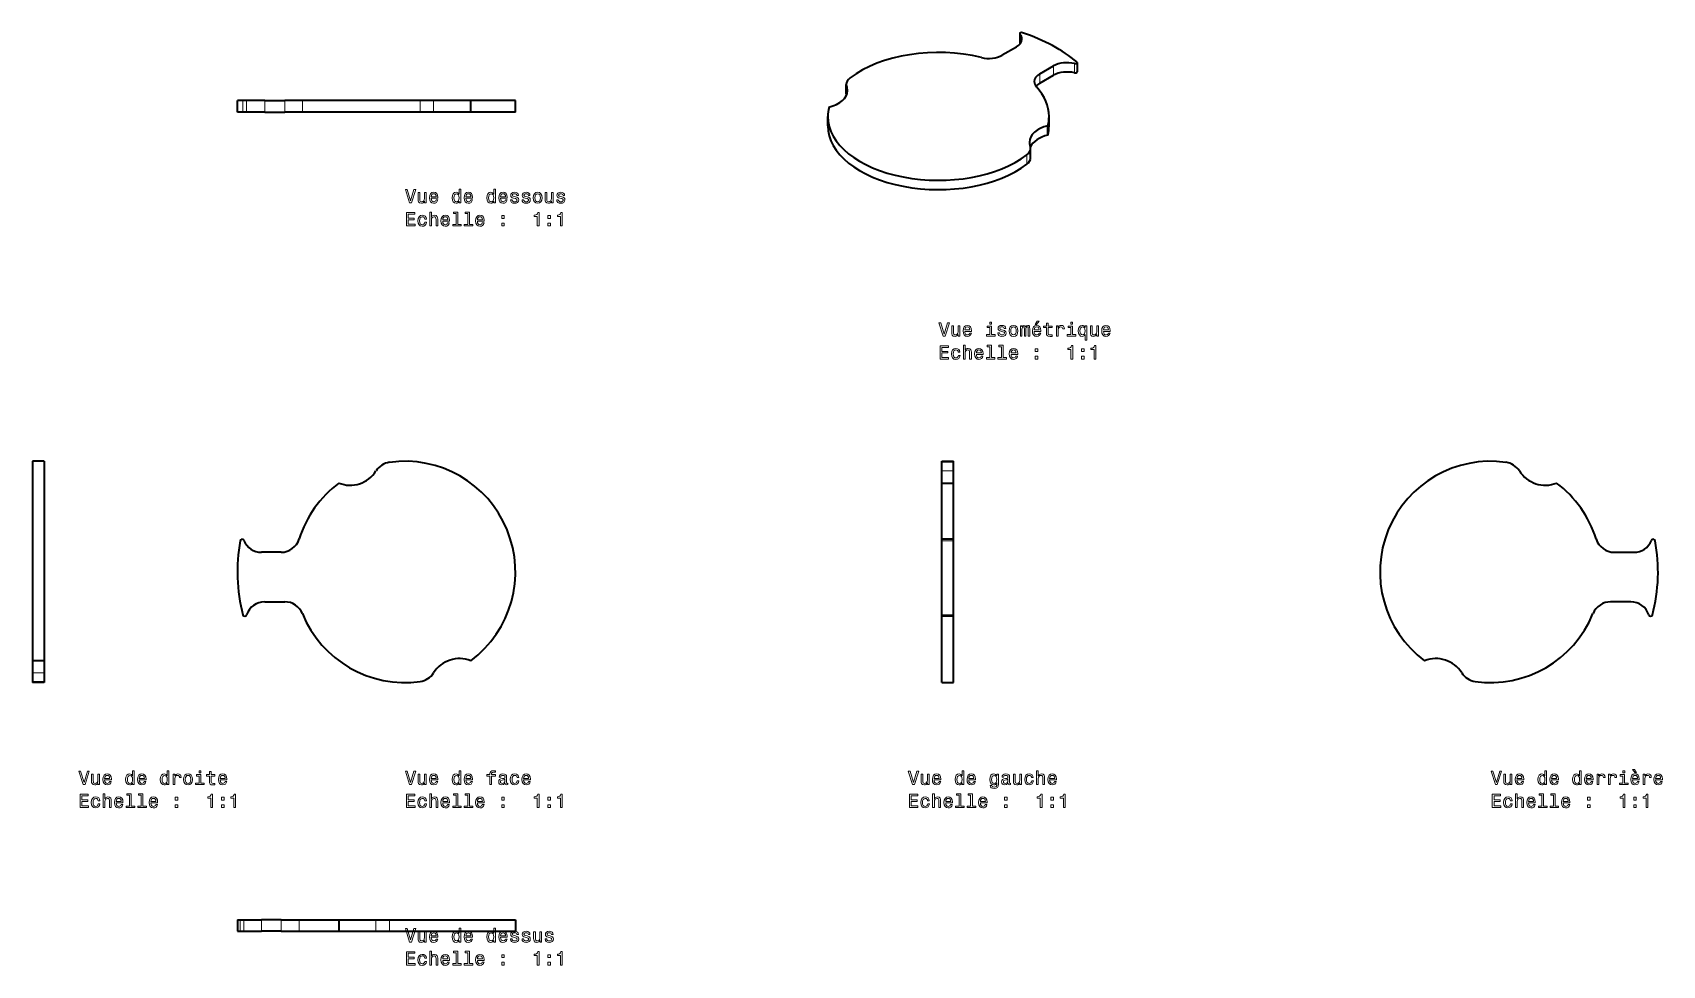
# Model space of a CAD drawing. Extents: x 503 to 931, y 320 to 565.
import ezdxf

# ---------------------------------------------------------------- set-up
doc = ezdxf.new("R2010")
doc.units = 0

msp = doc.modelspace()

# ---------------------------------------------------------------- linework, layer by layer
at = {"color": 7, "lineweight": 35, "ltscale": 0.107699}
msp.add_line((761.66, 561.37), (757.92, 559.22), dxfattribs=at)
at = {"color": 7, "lineweight": 35, "ltscale": 0.061237}
for p, q in [((762.53, 564.85), (762.53, 562.4)), ((777.6, 557.29), (777.6, 554.85)), ((716.95, 549.05), (716.95, 551.5)), ((769.92, 538.24), (769.92, 540.69)), ((770.23, 540.69), (770.23, 543.14)), ((765.39, 532.33), (765.39, 534.78))]:
    msp.add_line(p, q, dxfattribs=at)
at = {"color": 7, "lineweight": 13, "ltscale": 0.061237}
msp.add_line((762.58, 564.72), (762.58, 562.27), dxfattribs=at)
at = {"color": 7, "lineweight": 13, "ltscale": 0.061238}
for p, q in [((776.9, 557.03), (776.9, 554.58)), ((767.8, 551.86), (767.8, 554.31)), ((771.44, 556.41), (771.44, 553.96)), ((764.38, 530.59), (764.38, 533.04))]:
    msp.add_line(p, q, dxfattribs=at)
at = {"color": 7, "lineweight": 35, "ltscale": 0.104932}
for p, q in [((767.8, 554.31), (771.44, 556.41)), ((767.8, 551.86), (771.44, 553.96))]:
    msp.add_line(p, q, dxfattribs=at)
at = {"color": 7, "lineweight": 13, "ltscale": 0.050522}
msp.add_line((717.07, 548.85), (717.07, 550.87), dxfattribs=at)
at = {"color": 7, "lineweight": 35, "ltscale": 0.036679}
for p, q in [((558.43, 547.28), (556.96, 547.28)), ((558.43, 544.28), (556.96, 544.28))]:
    msp.add_line(p, q, dxfattribs=at)
at = {"color": 7, "lineweight": 35, "ltscale": 0.075}
for p, q in [((556.96, 544.28), (556.96, 547.28)), ((618.3, 544.28), (618.3, 547.28)), ((630.02, 544.28), (630.02, 547.28)), ((506.16, 452.58), (503.16, 452.58)), ((742.11, 452.58), (745.11, 452.58)), ((742.11, 446.84), (745.11, 446.84)), ((745.11, 432.08), (742.11, 432.08)), ((745.11, 411.87), (742.11, 411.87)), ((506.16, 400.19), (503.16, 400.19)), ((506.16, 394.45), (503.16, 394.45)), ((742.11, 394.45), (745.11, 394.45)), ((556.96, 332.16), (556.96, 329.16)), ((583.62, 332.16), (583.62, 329.16)), ((630.02, 332.16), (630.02, 329.16))]:
    msp.add_line(p, q, dxfattribs=at)
at = {"color": 7, "lineweight": 13, "ltscale": 0.075}
for p, q in [((558.43, 547.28), (558.43, 544.28)), ((559.39, 547.28), (559.39, 544.28)), ((564.14, 547.28), (564.14, 544.28)), ((569.41, 544.28), (569.41, 547.28)), ((574.04, 544.28), (574.04, 547.28)), ((605.01, 544.28), (605.01, 547.28)), ((608.53, 544.28), (608.53, 547.28)), ((742.11, 452.29), (745.11, 452.29)), ((742.11, 450.03), (745.11, 450.03)), ((742.11, 432.17), (745.11, 432.17)), ((745.11, 431.67), (742.11, 431.67)), ((745.11, 412.24), (742.11, 412.24)), ((506.16, 397), (503.16, 397)), ((506.16, 394.73), (503.16, 394.73)), ((557.72, 329.16), (557.72, 332.16)), ((558.68, 329.16), (558.68, 332.16)), ((563.3, 329.16), (563.3, 332.16)), ((568.44, 332.16), (568.44, 329.16)), ((573.22, 332.16), (573.22, 329.16)), ((593.39, 332.16), (593.39, 329.16)), ((596.91, 332.16), (596.91, 329.16))]:
    msp.add_line(p, q, dxfattribs=at)
at = {"color": 7, "lineweight": 35, "ltscale": 0.023964}
for p, q in [((559.39, 547.28), (558.43, 547.28)), ((559.39, 544.28), (558.43, 544.28))]:
    msp.add_line(p, q, dxfattribs=at)
at = {"color": 7, "lineweight": 35, "ltscale": 0.1188}
for p, q in [((564.14, 547.28), (559.39, 547.28)), ((564.14, 544.28), (559.39, 544.28))]:
    msp.add_line(p, q, dxfattribs=at)
at = {"color": 7, "lineweight": 35, "ltscale": 0.131905}
for p, q in [((564.14, 547.28), (569.41, 547.28)), ((564.14, 544.28), (569.41, 544.28)), ((564.14, 415.66), (569.41, 415.66)), ((923.08, 415.66), (917.8, 415.66))]:
    msp.add_line(p, q, dxfattribs=at)
at = {"color": 7, "lineweight": 35, "ltscale": 0.115764}
for p, q in [((574.04, 547.28), (569.41, 547.28)), ((574.04, 544.28), (569.41, 544.28))]:
    msp.add_line(p, q, dxfattribs=at)
at = {"color": 7, "lineweight": 35}
for p, q in [((605.01, 547.28), (574.04, 547.28)), ((605.01, 544.28), (574.04, 544.28)), ((503.16, 452.58), (503.16, 400.19)), ((506.16, 452.58), (506.16, 400.19)), ((596.91, 332.16), (630.02, 332.16)), ((596.91, 329.16), (630.02, 329.16))]:
    msp.add_line(p, q, dxfattribs=at)
at = {"color": 7, "lineweight": 35, "ltscale": 0.087996}
for p, q in [((608.53, 547.28), (605.01, 547.28)), ((608.53, 544.28), (605.01, 544.28)), ((593.39, 332.16), (596.91, 332.16)), ((593.39, 329.16), (596.91, 329.16))]:
    msp.add_line(p, q, dxfattribs=at)
at = {"color": 7, "lineweight": 35, "ltscale": 0.244304}
for p, q in [((618.3, 547.28), (608.53, 547.28)), ((618.3, 544.28), (608.53, 544.28)), ((583.62, 332.16), (593.39, 332.16)), ((583.62, 329.16), (593.39, 329.16))]:
    msp.add_line(p, q, dxfattribs=at)
at = {"color": 7, "lineweight": 35, "ltscale": 0.293123}
for p, q in [((630.02, 547.28), (618.3, 547.28)), ((630.02, 544.28), (618.3, 544.28))]:
    msp.add_line(p, q, dxfattribs=at)
at = {"color": 7, "lineweight": 35, "ltscale": 0.061238}
msp.add_line((712.11, 540.69), (712.11, 543.14), dxfattribs=at)
at = {"color": 7, "lineweight": 35, "ltscale": 0.007076}
for p, q in [((742.11, 452.29), (742.11, 452.58)), ((745.11, 452.29), (745.11, 452.58)), ((503.16, 394.73), (503.16, 394.45)), ((506.16, 394.73), (506.16, 394.45))]:
    msp.add_line(p, q, dxfattribs=at)
at = {"color": 7, "lineweight": 35, "ltscale": 0.05658}
for p, q in [((742.11, 450.03), (742.11, 452.29)), ((745.11, 450.03), (745.11, 452.29)), ((503.16, 397), (503.16, 394.73)), ((506.16, 397), (506.16, 394.73))]:
    msp.add_line(p, q, dxfattribs=at)
at = {"color": 7, "lineweight": 35, "ltscale": 0.083623}
msp.add_line((742.11, 446.68), (742.11, 450.03), dxfattribs=at)
at = {"color": 7, "lineweight": 35, "ltscale": 0.079799}
msp.add_line((745.11, 446.84), (745.11, 450.03), dxfattribs=at)
at = {"color": 7, "lineweight": 35, "ltscale": 0.366617}
for p, q in [((742.11, 432.17), (742.11, 446.84)), ((745.11, 432.17), (745.11, 446.84))]:
    msp.add_line(p, q, dxfattribs=at)
at = {"color": 7, "lineweight": 35, "ltscale": 0.128516}
for p, q in [((568.44, 428.66), (563.3, 428.66)), ((918.77, 428.66), (923.91, 428.66)), ((568.44, 332.16), (563.3, 332.16)), ((568.44, 329.16), (563.3, 329.16))]:
    msp.add_line(p, q, dxfattribs=at)
at = {"color": 7, "lineweight": 35, "ltscale": 0.002365}
for p, q in [((742.11, 432.08), (742.11, 432.17)), ((745.11, 432.08), (745.11, 432.17))]:
    msp.add_line(p, q, dxfattribs=at)
at = {"color": 7, "lineweight": 35, "ltscale": 0.010182}
for p, q in [((742.11, 431.67), (742.11, 432.08)), ((745.11, 431.67), (745.11, 432.08))]:
    msp.add_line(p, q, dxfattribs=at)
at = {"color": 7, "lineweight": 35, "ltscale": 0.485645}
for p, q in [((742.11, 412.24), (742.11, 431.67)), ((745.11, 412.24), (745.11, 431.67))]:
    msp.add_line(p, q, dxfattribs=at)
at = {"color": 7, "lineweight": 35, "ltscale": 0.009299}
for p, q in [((742.11, 411.87), (742.11, 412.24)), ((745.11, 411.87), (745.11, 412.24))]:
    msp.add_line(p, q, dxfattribs=at)
at = {"color": 7, "lineweight": 35, "ltscale": 0.435583}
for p, q in [((742.11, 394.45), (742.11, 411.87)), ((745.11, 394.45), (745.11, 411.87))]:
    msp.add_line(p, q, dxfattribs=at)
at = {"color": 7, "lineweight": 35, "ltscale": 0.093631}
msp.add_line((503.16, 400.74), (503.16, 397), dxfattribs=at)
at = {"color": 7, "lineweight": 35, "ltscale": 0.079797}
msp.add_line((506.16, 400.19), (506.16, 397), dxfattribs=at)
at = {"color": 7, "lineweight": 35, "ltscale": 0.019073}
for p, q in [((556.96, 332.16), (557.72, 332.16)), ((556.96, 329.16), (557.72, 329.16))]:
    msp.add_line(p, q, dxfattribs=at)
at = {"color": 7, "lineweight": 35, "ltscale": 0.023851}
for p, q in [((557.72, 332.16), (558.68, 332.16)), ((557.72, 329.16), (558.68, 329.16))]:
    msp.add_line(p, q, dxfattribs=at)
at = {"color": 7, "lineweight": 35, "ltscale": 0.115674}
for p, q in [((558.68, 332.16), (563.3, 332.16)), ((558.68, 329.16), (563.3, 329.16))]:
    msp.add_line(p, q, dxfattribs=at)
at = {"color": 7, "lineweight": 35, "ltscale": 0.119321}
for p, q in [((568.44, 332.16), (573.22, 332.16)), ((568.44, 329.16), (573.22, 329.16))]:
    msp.add_line(p, q, dxfattribs=at)
at = {"color": 7, "lineweight": 35, "ltscale": 0.260117}
for p, q in [((573.22, 332.16), (583.62, 332.16)), ((573.22, 329.16), (583.62, 329.16))]:
    msp.add_line(p, q, dxfattribs=at)
at = {"color": 7, "lineweight": 13}
for points in [[(603.36, 523.93), (602.48, 520.95), (601.57, 523.93), (601.1, 523.93), (602.23, 520.42), (602.73, 520.42), (603.83, 523.93)], [(606.56, 523.13), (606.11, 523.13), (606.11, 521.57), (606.06, 521.2), (605.92, 520.94), (605.69, 520.78), (605.39, 520.73), (605.16, 520.77), (605, 520.89), (604.92, 521.1), (604.9, 521.39), (604.9, 523.13), (604.45, 523.13), (604.45, 521.35), (604.47, 520.99), (604.57, 520.69), (604.86, 520.42), (605.33, 520.33), (605.58, 520.36), (605.8, 520.45), (605.98, 520.61), (606.13, 520.84), (606.13, 520.42), (606.56, 520.42)], [(607.89, 521.65), (609.67, 521.65), (609.67, 521.85), (609.59, 522.43), (609.37, 522.87), (609.02, 523.13), (608.55, 523.23), (608.09, 523.13), (607.74, 522.84), (607.51, 522.38), (607.43, 521.78), (607.51, 521.16), (607.73, 520.7), (608.08, 520.42), (608.53, 520.33), (608.93, 520.39), (609.25, 520.56), (609.49, 520.84), (609.62, 521.2), (609.19, 521.2), (609.09, 521), (608.96, 520.85), (608.59, 520.72), (608.3, 520.78), (608.09, 520.96), (607.94, 521.24), (607.89, 521.63)], [(607.89, 522.02), (607.95, 522.37), (608.09, 522.63), (608.29, 522.78), (608.56, 522.84), (608.83, 522.78), (609.04, 522.63), (609.16, 522.37), (609.21, 522.02)], [(615.24, 520.84), (615.24, 520.42), (615.69, 520.42), (615.69, 524.04), (615.25, 524.04), (615.25, 522.72), (614.91, 523.1), (614.7, 523.19), (614.47, 523.23), (614.04, 523.13), (613.7, 522.84), (613.49, 522.39), (613.41, 521.78), (613.49, 521.17), (613.7, 520.71), (614.04, 520.42), (614.47, 520.33), (614.7, 520.36), (614.91, 520.45)], [(614.54, 522.83), (614.83, 522.76), (615.06, 522.56), (615.19, 522.23), (615.24, 521.78), (615.19, 521.32), (615.06, 520.99), (614.83, 520.79), (614.54, 520.72), (614.26, 520.79), (614.05, 520.99), (613.91, 521.32), (613.87, 521.78), (613.91, 522.23), (614.05, 522.56), (614.26, 522.76)], [(617, 521.65), (618.78, 521.65), (618.78, 521.85), (618.7, 522.43), (618.48, 522.87), (618.13, 523.13), (617.66, 523.23), (617.2, 523.13), (616.85, 522.84), (616.62, 522.38), (616.54, 521.78), (616.61, 521.16), (616.84, 520.7), (617.19, 520.42), (617.64, 520.33), (618.04, 520.39), (618.36, 520.56), (618.6, 520.84), (618.73, 521.2), (618.29, 521.2), (618.2, 521), (618.07, 520.85), (617.7, 520.72), (617.41, 520.78), (617.19, 520.96), (617.05, 521.24), (617, 521.63)], [(617, 522.02), (617.06, 522.37), (617.19, 522.63), (617.4, 522.78), (617.67, 522.84), (617.94, 522.78), (618.15, 522.63), (618.27, 522.37), (618.32, 522.02)], [(624.35, 520.84), (624.35, 520.42), (624.79, 520.42), (624.79, 524.04), (624.36, 524.04), (624.36, 522.72), (624.02, 523.1), (623.81, 523.19), (623.57, 523.23), (623.14, 523.13), (622.81, 522.84), (622.6, 522.39), (622.52, 521.78), (622.6, 521.17), (622.81, 520.71), (623.14, 520.42), (623.57, 520.33), (623.81, 520.36), (624.02, 520.45)], [(623.65, 522.83), (623.94, 522.76), (624.16, 522.56), (624.29, 522.23), (624.35, 521.78), (624.29, 521.32), (624.16, 520.99), (623.94, 520.79), (623.65, 520.72), (623.37, 520.79), (623.16, 520.99), (623.02, 521.32), (622.97, 521.78), (623.02, 522.23), (623.16, 522.56), (623.37, 522.76)], [(626.11, 521.65), (627.89, 521.65), (627.89, 521.85), (627.81, 522.43), (627.59, 522.87), (627.23, 523.13), (626.77, 523.23), (626.31, 523.13), (625.95, 522.84), (625.73, 522.38), (625.65, 521.78), (625.72, 521.16), (625.95, 520.7), (626.3, 520.42), (626.75, 520.33), (627.14, 520.39), (627.47, 520.56), (627.7, 520.84), (627.84, 521.2), (627.4, 521.2), (627.31, 521), (627.18, 520.85), (626.81, 520.72), (626.52, 520.78), (626.3, 520.96), (626.16, 521.24), (626.11, 521.63)], [(626.11, 522.02), (626.17, 522.37), (626.3, 522.63), (626.51, 522.78), (626.78, 522.84), (627.05, 522.78), (627.26, 522.63), (627.38, 522.37), (627.43, 522.02)], [(630.08, 522), (629.66, 522.1), (629.34, 522.22), (629.23, 522.45), (629.26, 522.62), (629.37, 522.74), (629.54, 522.82), (629.79, 522.85), (630.02, 522.82), (630.21, 522.73), (630.33, 522.59), (630.38, 522.41), (630.82, 522.41), (630.82, 522.42), (630.74, 522.75), (630.53, 523), (630.21, 523.17), (629.79, 523.23), (629.36, 523.17), (629.05, 523), (628.85, 522.75), (628.79, 522.44), (628.83, 522.14), (628.97, 521.92), (629.21, 521.77), (629.54, 521.67), (630.04, 521.55), (630.34, 521.42), (630.42, 521.32), (630.45, 521.17), (630.41, 520.98), (630.29, 520.84), (630.09, 520.75), (629.83, 520.72), (629.55, 520.75), (629.35, 520.86), (629.21, 521.03), (629.16, 521.26), (628.73, 521.26), (628.8, 520.86), (629.01, 520.57), (629.33, 520.39), (629.79, 520.33), (630.26, 520.39), (630.61, 520.57), (630.82, 520.85), (630.9, 521.22), (630.84, 521.54), (630.68, 521.75), (630.43, 521.89)], [(633.12, 522), (632.69, 522.1), (632.37, 522.22), (632.27, 522.45), (632.3, 522.62), (632.4, 522.74), (632.58, 522.82), (632.82, 522.85), (633.06, 522.82), (633.25, 522.73), (633.37, 522.59), (633.42, 522.41), (633.85, 522.41), (633.85, 522.42), (633.78, 522.75), (633.57, 523), (633.25, 523.17), (632.82, 523.23), (632.39, 523.17), (632.08, 523), (631.88, 522.75), (631.82, 522.44), (631.87, 522.14), (632.01, 521.92), (632.24, 521.77), (632.58, 521.67), (633.07, 521.55), (633.38, 521.42), (633.46, 521.32), (633.49, 521.17), (633.44, 520.98), (633.32, 520.84), (633.13, 520.75), (632.86, 520.72), (632.59, 520.75), (632.38, 520.86), (632.25, 521.03), (632.19, 521.26), (631.76, 521.26), (631.83, 520.86), (632.04, 520.57), (632.37, 520.39), (632.82, 520.33), (633.3, 520.39), (633.64, 520.57), (633.86, 520.85), (633.93, 521.22), (633.88, 521.54), (633.72, 521.75), (633.46, 521.89)], [(634.7, 521.77), (634.78, 521.16), (635.01, 520.7), (635.38, 520.42), (635.87, 520.33), (636.36, 520.42), (636.73, 520.7), (636.96, 521.15), (637.05, 521.77), (636.96, 522.39), (636.73, 522.85), (636.36, 523.13), (635.87, 523.23), (635.38, 523.13), (635.01, 522.84), (634.78, 522.39)], [(635.15, 521.78), (635.2, 522.23), (635.34, 522.56), (635.57, 522.76), (635.87, 522.83), (636.18, 522.76), (636.4, 522.57), (636.54, 522.23), (636.6, 521.78), (636.54, 521.32), (636.4, 520.99), (636.18, 520.79), (635.87, 520.72), (635.57, 520.79), (635.34, 520.99), (635.2, 521.32)], [(639.95, 523.13), (639.51, 523.13), (639.51, 521.57), (639.46, 521.2), (639.31, 520.94), (639.09, 520.78), (638.79, 520.73), (638.55, 520.77), (638.4, 520.89), (638.31, 521.1), (638.29, 521.39), (638.29, 523.13), (637.85, 523.13), (637.85, 521.35), (637.87, 520.99), (637.96, 520.69), (638.25, 520.42), (638.72, 520.33), (638.98, 520.36), (639.19, 520.45), (639.38, 520.61), (639.53, 520.84), (639.53, 520.42), (639.95, 520.42)], [(642.23, 522), (641.8, 522.1), (641.48, 522.22), (641.38, 522.45), (641.41, 522.62), (641.51, 522.74), (641.68, 522.82), (641.93, 522.85), (642.17, 522.82), (642.35, 522.73), (642.48, 522.59), (642.53, 522.41), (642.96, 522.41), (642.96, 522.42), (642.88, 522.75), (642.68, 523), (642.35, 523.17), (641.93, 523.23), (641.5, 523.17), (641.19, 523), (640.99, 522.75), (640.93, 522.44), (640.98, 522.14), (641.12, 521.92), (641.35, 521.77), (641.69, 521.67), (642.18, 521.55), (642.49, 521.42), (642.57, 521.32), (642.6, 521.17), (642.55, 520.98), (642.43, 520.84), (642.23, 520.75), (641.97, 520.72), (641.69, 520.75), (641.49, 520.86), (641.36, 521.03), (641.3, 521.26), (640.87, 521.26), (640.94, 520.86), (641.15, 520.57), (641.48, 520.39), (641.93, 520.33), (642.4, 520.39), (642.75, 520.57), (642.96, 520.85), (643.04, 521.22), (642.98, 521.54), (642.83, 521.75), (642.57, 521.89)], [(601.42, 514.38), (603.64, 514.38), (603.64, 514.8), (601.88, 514.8), (601.88, 515.98), (603.45, 515.98), (603.45, 516.4), (601.88, 516.4), (601.88, 517.45), (603.6, 517.45), (603.6, 517.88), (601.42, 517.88)], [(606.19, 516.19), (606.63, 516.19), (606.54, 516.59), (606.33, 516.91), (605.99, 517.1), (605.55, 517.18), (605.06, 517.08), (604.7, 516.8), (604.46, 516.34), (604.38, 515.72), (604.46, 515.11), (604.69, 514.66), (605.04, 514.38), (605.53, 514.28), (605.97, 514.35), (606.31, 514.57), (606.54, 514.9), (606.64, 515.34), (606.21, 515.34), (606.14, 515.06), (606, 514.85), (605.8, 514.72), (605.55, 514.68), (605.24, 514.74), (605.02, 514.95), (604.88, 515.27), (604.84, 515.74), (604.88, 516.19), (605.02, 516.52), (605.25, 516.72), (605.55, 516.79), (605.81, 516.75), (606.01, 516.63), (606.14, 516.44)], [(607.51, 514.38), (607.95, 514.38), (607.95, 515.94), (607.99, 516.3), (608.14, 516.56), (608.37, 516.72), (608.67, 516.78), (608.91, 516.73), (609.06, 516.59), (609.14, 516.37), (609.16, 516.06), (609.16, 514.38), (609.61, 514.38), (609.61, 516.16), (609.59, 516.51), (609.5, 516.81), (609.2, 517.08), (608.74, 517.18), (608.48, 517.14), (608.27, 517.05), (608.09, 516.9), (607.95, 516.69), (607.95, 518), (607.51, 518)], [(610.93, 515.6), (612.71, 515.6), (612.71, 515.81), (612.63, 516.39), (612.41, 516.82), (612.05, 517.08), (611.59, 517.18), (611.13, 517.08), (610.77, 516.8), (610.55, 516.34), (610.47, 515.73), (610.54, 515.11), (610.77, 514.66), (611.12, 514.38), (611.57, 514.28), (611.96, 514.34), (612.29, 514.52), (612.52, 514.79), (612.66, 515.15), (612.22, 515.15), (612.13, 514.95), (612, 514.8), (611.63, 514.68), (611.34, 514.73), (611.12, 514.91), (610.98, 515.2), (610.93, 515.59)], [(610.93, 515.97), (610.99, 516.32), (611.12, 516.58), (611.33, 516.74), (611.6, 516.79), (611.87, 516.74), (612.07, 516.58), (612.2, 516.32), (612.25, 515.97)], [(614.46, 517.62), (614.46, 514.75), (613.55, 514.75), (613.55, 514.38), (615.81, 514.38), (615.81, 514.75), (614.9, 514.75), (614.9, 518), (613.76, 518), (613.76, 517.62)], [(617.5, 517.62), (617.5, 514.75), (616.58, 514.75), (616.58, 514.38), (618.85, 514.38), (618.85, 514.75), (617.94, 514.75), (617.94, 518), (616.8, 518), (616.8, 517.62)], [(620.04, 515.6), (621.81, 515.6), (621.82, 515.81), (621.74, 516.39), (621.52, 516.82), (621.16, 517.08), (620.69, 517.18), (620.23, 517.08), (619.88, 516.8), (619.65, 516.34), (619.57, 515.73), (619.65, 515.11), (619.88, 514.66), (620.22, 514.38), (620.68, 514.28), (621.07, 514.34), (621.39, 514.52), (621.63, 514.79), (621.77, 515.15), (621.33, 515.15), (621.24, 514.95), (621.11, 514.8), (620.73, 514.68), (620.45, 514.73), (620.23, 514.91), (620.09, 515.2), (620.04, 515.59)], [(620.04, 515.97), (620.09, 516.32), (620.23, 516.58), (620.44, 516.74), (620.71, 516.79), (620.98, 516.74), (621.18, 516.58), (621.31, 516.32), (621.35, 515.97)], [(626.42, 516.33), (627.11, 516.33), (627.11, 517.08), (626.42, 517.08)], [(626.42, 514.38), (627.11, 514.38), (627.11, 515.13), (626.42, 515.13)], [(635.78, 514.38), (636.24, 514.38), (636.24, 517.9), (635.9, 517.9), (635.81, 517.59), (635.63, 517.39), (635.35, 517.26), (634.97, 517.22), (634.97, 516.87), (635.78, 516.87)], [(638.56, 516.33), (639.26, 516.33), (639.26, 517.08), (638.56, 517.08)], [(638.56, 514.38), (639.26, 514.38), (639.26, 515.13), (638.56, 515.13)], [(641.86, 514.38), (642.31, 514.38), (642.31, 517.9), (641.97, 517.9), (641.88, 517.59), (641.7, 517.39), (641.42, 517.26), (641.04, 517.22), (641.04, 516.87), (641.86, 516.87)], [(743.56, 488.96), (742.69, 485.98), (741.78, 488.96), (741.31, 488.96), (742.43, 485.45), (742.94, 485.45), (744.04, 488.96)], [(748.1, 486.68), (749.88, 486.68), (749.88, 486.89), (749.8, 487.47), (749.58, 487.9), (749.23, 488.16), (748.76, 488.26), (748.3, 488.16), (747.95, 487.87), (747.72, 487.42), (747.64, 486.81), (747.72, 486.19), (747.94, 485.74), (748.29, 485.45), (748.74, 485.36), (749.14, 485.42), (749.46, 485.59), (749.7, 485.87), (749.83, 486.23), (749.39, 486.23), (749.3, 486.03), (749.17, 485.88), (748.8, 485.76), (748.51, 485.81), (748.3, 485.99), (748.15, 486.28), (748.1, 486.66)], [(755.16, 489.07), (754.69, 489.07), (754.69, 488.57), (755.16, 488.57)], [(758.15, 487.03), (757.72, 487.13), (757.4, 487.25), (757.3, 487.49), (757.33, 487.65), (757.43, 487.77), (757.6, 487.85), (757.85, 487.88), (758.09, 487.85), (758.28, 487.76), (758.4, 487.62), (758.45, 487.44), (758.88, 487.44), (758.88, 487.45), (758.81, 487.78), (758.6, 488.04), (758.28, 488.2), (757.85, 488.26), (757.42, 488.2), (757.11, 488.03), (756.91, 487.78), (756.85, 487.47), (756.9, 487.17), (757.04, 486.96), (757.27, 486.81), (757.61, 486.7), (758.1, 486.58), (758.41, 486.45), (758.49, 486.35), (758.52, 486.2), (758.47, 486.01), (758.35, 485.87), (758.15, 485.78), (757.89, 485.75), (757.62, 485.78), (757.41, 485.89), (757.28, 486.06), (757.22, 486.3), (756.79, 486.3), (756.86, 485.89), (757.07, 485.6), (757.4, 485.42), (757.85, 485.36), (758.33, 485.42), (758.67, 485.6), (758.89, 485.88), (758.96, 486.25), (758.91, 486.57), (758.75, 486.78), (758.49, 486.93)], [(759.73, 486.81), (759.81, 486.19), (760.04, 485.74), (760.41, 485.45), (760.9, 485.36), (761.39, 485.45), (761.76, 485.73), (761.99, 486.18), (762.08, 486.81), (761.99, 487.42), (761.76, 487.88), (761.39, 488.16), (760.9, 488.26), (760.41, 488.16), (760.04, 487.87), (759.81, 487.42)], [(762.72, 485.45), (763.13, 485.45), (763.13, 487.26), (763.15, 487.54), (763.23, 487.73), (763.34, 487.85), (763.5, 487.89), (763.62, 487.85), (763.7, 487.75), (763.74, 487.58), (763.75, 487.35), (763.75, 485.45), (764.14, 485.45), (764.14, 487.26), (764.16, 487.53), (764.24, 487.73), (764.36, 487.85), (764.51, 487.89), (764.63, 487.85), (764.71, 487.75), (764.76, 487.35), (764.76, 485.45), (765.17, 485.45), (765.17, 487.32), (765.14, 487.71), (765.06, 488.01), (764.9, 488.19), (764.64, 488.26), (764.33, 488.16), (764.1, 487.86), (763.91, 488.15), (763.6, 488.26), (763.31, 488.16), (763.11, 487.87), (763.11, 488.16), (762.72, 488.16)], [(766.32, 486.68), (768.09, 486.68), (768.1, 486.89), (768.02, 487.47), (767.8, 487.9), (767.44, 488.16), (766.98, 488.26), (766.52, 488.16), (766.16, 487.87), (765.94, 487.42), (765.86, 486.81), (765.93, 486.19), (766.16, 485.74), (766.51, 485.45), (766.96, 485.36), (767.35, 485.42), (767.68, 485.59), (767.91, 485.87), (768.05, 486.23), (767.61, 486.23), (767.52, 486.03), (767.39, 485.88), (767.02, 485.76), (766.73, 485.81), (766.51, 485.99), (766.37, 486.28), (766.32, 486.66)], [(766.63, 488.53), (766.92, 488.53), (767.63, 489.39), (767.13, 489.39)], [(769.56, 487.69), (769.56, 486.34), (769.59, 485.9), (769.73, 485.59), (770.02, 485.42), (770.5, 485.36), (771.02, 485.38), (771.02, 485.77), (770.64, 485.74), (770.29, 485.78), (770.1, 485.9), (770.02, 486.11), (770.01, 486.41), (770.01, 487.69), (771.02, 487.69), (771.02, 488.07), (770.01, 488.07), (770.01, 488.86), (769.56, 488.86), (769.56, 488.07), (768.8, 488.07), (768.8, 487.69)], [(772.17, 485.45), (772.61, 485.45), (772.61, 487), (772.66, 487.37), (772.8, 487.64), (773.02, 487.8), (773.31, 487.86), (773.54, 487.82), (773.7, 487.72), (773.8, 487.55), (773.84, 487.32), (774.29, 487.32), (774.23, 487.73), (774.06, 488.02), (773.78, 488.2), (773.41, 488.26), (773.15, 488.22), (772.93, 488.12), (772.73, 487.94), (772.57, 487.71), (772.57, 488.16), (772.17, 488.16)], [(776.41, 489.07), (775.94, 489.07), (775.94, 488.57), (776.41, 488.57)], [(779.74, 487.74), (779.58, 487.97), (779.41, 488.13), (779.2, 488.22), (778.96, 488.26), (778.53, 488.16), (778.2, 487.87), (777.98, 487.42), (777.91, 486.81), (777.98, 486.19), (778.2, 485.74), (778.53, 485.45), (778.96, 485.36), (779.2, 485.39), (779.4, 485.47), (779.58, 485.63), (779.74, 485.87), (779.74, 484.4), (780.18, 484.4), (780.18, 488.16), (779.74, 488.16)], [(784.54, 486.68), (786.31, 486.68), (786.32, 486.89), (786.24, 487.47), (786.01, 487.9), (785.66, 488.16), (785.19, 488.26), (784.73, 488.16), (784.38, 487.87), (784.15, 487.42), (784.07, 486.81), (784.15, 486.19), (784.37, 485.74), (784.72, 485.45), (785.18, 485.36), (785.57, 485.42), (785.89, 485.59), (786.13, 485.87), (786.27, 486.23), (785.83, 486.23), (785.74, 486.03), (785.6, 485.88), (785.23, 485.76), (784.94, 485.81), (784.73, 485.99), (784.59, 486.28), (784.54, 486.66)], [(746.77, 488.16), (746.32, 488.16), (746.32, 486.6), (746.27, 486.24), (746.13, 485.97), (745.9, 485.81), (745.6, 485.76), (745.37, 485.8), (745.21, 485.92), (745.13, 486.13), (745.11, 486.42), (745.11, 488.16), (744.66, 488.16), (744.66, 486.38), (744.68, 486.02), (744.78, 485.73), (745.07, 485.45), (745.54, 485.36), (745.79, 485.39), (746.01, 485.48), (746.19, 485.64), (746.34, 485.87), (746.34, 485.45), (746.77, 485.45)], [(748.1, 487.05), (748.16, 487.4), (748.3, 487.66), (748.5, 487.81), (748.77, 487.87), (749.04, 487.81), (749.25, 487.66), (749.37, 487.4), (749.42, 487.05)], [(755.14, 485.83), (755.14, 488.07), (754, 488.07), (754, 487.69), (754.7, 487.69), (754.7, 485.83), (753.79, 485.83), (753.79, 485.45), (756.06, 485.45), (756.06, 485.83)], [(760.18, 486.81), (760.23, 487.26), (760.37, 487.59), (760.6, 487.79), (760.9, 487.86), (761.21, 487.79), (761.43, 487.6), (761.57, 487.26), (761.62, 486.81), (761.57, 486.35), (761.43, 486.02), (761.21, 485.82), (760.9, 485.75), (760.6, 485.82), (760.37, 486.02), (760.23, 486.35)], [(766.32, 487.05), (766.38, 487.4), (766.51, 487.66), (766.72, 487.81), (766.99, 487.87), (767.26, 487.81), (767.46, 487.66), (767.59, 487.4), (767.64, 487.05)], [(776.4, 485.83), (776.4, 488.07), (775.26, 488.07), (775.26, 487.69), (775.95, 487.69), (775.95, 485.83), (775.04, 485.83), (775.04, 485.45), (777.31, 485.45), (777.31, 485.83)], [(778.36, 486.81), (778.41, 487.26), (778.55, 487.59), (778.76, 487.79), (779.04, 487.86), (779.33, 487.79), (779.55, 487.59), (779.68, 487.26), (779.73, 486.81), (779.68, 486.35), (779.55, 486.02), (779.33, 485.82), (779.04, 485.76), (778.76, 485.82), (778.55, 486.02), (778.41, 486.36)], [(783.2, 488.16), (782.76, 488.16), (782.76, 486.6), (782.71, 486.24), (782.56, 485.97), (782.33, 485.81), (782.03, 485.76), (781.8, 485.8), (781.65, 485.92), (781.56, 486.13), (781.54, 486.42), (781.54, 488.16), (781.1, 488.16), (781.1, 486.38), (781.11, 486.02), (781.21, 485.73), (781.5, 485.45), (781.97, 485.36), (782.22, 485.39), (782.44, 485.48), (782.62, 485.64), (782.78, 485.87), (782.78, 485.45), (783.2, 485.45)], [(784.54, 487.05), (784.59, 487.4), (784.73, 487.66), (784.93, 487.81), (785.21, 487.87), (785.47, 487.81), (785.68, 487.66), (785.81, 487.4), (785.85, 487.05)], [(741.63, 479.41), (743.85, 479.41), (743.85, 479.83), (742.09, 479.83), (742.09, 481.02), (743.66, 481.02), (743.66, 481.43), (742.09, 481.43), (742.09, 482.48), (743.81, 482.48), (743.81, 482.91), (741.63, 482.91)], [(746.4, 481.22), (746.84, 481.22), (746.75, 481.62), (746.54, 481.94), (746.2, 482.13), (745.76, 482.21), (745.27, 482.11), (744.91, 481.83), (744.67, 481.37), (744.59, 480.75), (744.67, 480.14), (744.9, 479.69), (745.25, 479.41), (745.74, 479.31), (746.18, 479.39), (746.51, 479.6), (746.75, 479.93), (746.85, 480.37), (746.42, 480.37), (746.35, 480.09), (746.21, 479.88), (746.01, 479.75), (745.76, 479.71), (745.45, 479.77), (745.23, 479.98), (745.09, 480.3), (745.05, 480.77), (745.09, 481.22), (745.23, 481.55), (745.46, 481.75), (745.76, 481.82), (746.02, 481.78), (746.22, 481.66), (746.35, 481.47)], [(747.72, 479.41), (748.16, 479.41), (748.16, 480.97), (748.2, 481.33), (748.35, 481.59), (748.58, 481.75), (748.88, 481.81), (749.12, 481.76), (749.27, 481.63), (749.35, 481.4), (749.37, 481.1), (749.37, 479.41), (749.82, 479.41), (749.82, 481.19), (749.8, 481.54), (749.71, 481.84), (749.41, 482.11), (748.95, 482.21), (748.69, 482.18), (748.48, 482.08), (748.3, 481.93), (748.16, 481.72), (748.16, 483.03), (747.72, 483.03)], [(751.14, 480.63), (752.91, 480.63), (752.92, 480.84), (752.84, 481.42), (752.62, 481.85), (752.26, 482.11), (751.8, 482.21), (751.34, 482.11), (750.98, 481.83), (750.76, 481.37), (750.68, 480.76), (750.75, 480.14), (750.98, 479.69), (751.33, 479.41), (751.78, 479.31), (752.17, 479.38), (752.5, 479.55), (752.73, 479.82), (752.87, 480.18), (752.43, 480.18), (752.34, 479.98), (752.21, 479.83), (751.84, 479.71), (751.55, 479.76), (751.33, 479.94), (751.19, 480.23), (751.14, 480.62)], [(751.14, 481.01), (751.2, 481.35), (751.33, 481.61), (751.54, 481.77), (751.81, 481.82), (752.08, 481.77), (752.28, 481.61), (752.41, 481.35), (752.46, 481.01)], [(754.67, 482.65), (754.67, 479.78), (753.76, 479.78), (753.76, 479.41), (756.02, 479.41), (756.02, 479.78), (755.11, 479.78), (755.11, 483.03), (753.97, 483.03), (753.97, 482.65)], [(757.71, 482.65), (757.71, 479.78), (756.79, 479.78), (756.79, 479.41), (759.06, 479.41), (759.06, 479.78), (758.15, 479.78), (758.15, 483.03), (757.01, 483.03), (757.01, 482.65)], [(760.25, 480.63), (762.02, 480.63), (762.03, 480.84), (761.95, 481.42), (761.73, 481.85), (761.37, 482.11), (760.9, 482.21), (760.44, 482.11), (760.09, 481.83), (759.86, 481.37), (759.78, 480.76), (759.86, 480.14), (760.09, 479.69), (760.43, 479.41), (760.89, 479.31), (761.28, 479.38), (761.6, 479.55), (761.84, 479.82), (761.98, 480.18), (761.54, 480.18), (761.45, 479.98), (761.32, 479.83), (760.94, 479.71), (760.66, 479.76), (760.44, 479.94), (760.3, 480.23), (760.25, 480.62)], [(760.25, 481.01), (760.3, 481.35), (760.44, 481.61), (760.65, 481.77), (760.92, 481.82), (761.19, 481.77), (761.39, 481.61), (761.52, 481.35), (761.56, 481.01)], [(766.63, 481.36), (767.32, 481.36), (767.32, 482.11), (766.63, 482.11)], [(766.63, 479.41), (767.32, 479.41), (767.32, 480.16), (766.63, 480.16)], [(775.99, 479.41), (776.45, 479.41), (776.45, 482.93), (776.11, 482.93), (776.02, 482.62), (775.84, 482.42), (775.56, 482.3), (775.18, 482.26), (775.18, 481.9), (775.99, 481.9)], [(778.77, 481.36), (779.47, 481.36), (779.47, 482.11), (778.77, 482.11)], [(778.77, 479.41), (779.47, 479.41), (779.47, 480.16), (778.77, 480.16)], [(782.06, 479.41), (782.52, 479.41), (782.52, 482.93), (782.18, 482.93), (782.09, 482.62), (781.91, 482.42), (781.63, 482.3), (781.25, 482.26), (781.25, 481.9), (782.06, 481.9)], [(517.56, 371.16), (516.68, 368.18), (515.78, 371.16), (515.3, 371.16), (516.43, 367.66), (516.93, 367.66), (518.03, 371.16)], [(520.76, 370.36), (520.31, 370.36), (520.31, 368.8), (520.26, 368.44), (520.12, 368.17), (519.89, 368.01), (519.59, 367.96), (519.36, 368), (519.2, 368.12), (519.12, 368.33), (519.1, 368.62), (519.1, 370.36), (518.65, 370.36), (518.65, 368.58), (518.67, 368.23), (518.77, 367.93), (519.06, 367.66), (519.53, 367.56), (519.78, 367.6), (520, 367.69), (520.18, 367.84), (520.33, 368.07), (520.33, 367.66), (520.76, 367.66)], [(522.09, 368.88), (523.87, 368.88), (523.87, 369.09), (523.79, 369.67), (523.57, 370.1), (523.22, 370.36), (522.75, 370.46), (522.29, 370.36), (521.94, 370.08), (521.71, 369.62), (521.63, 369.01), (521.71, 368.39), (521.93, 367.94), (522.28, 367.66), (522.73, 367.56), (523.13, 367.63), (523.45, 367.8), (523.69, 368.07), (523.82, 368.43), (523.39, 368.43), (523.29, 368.23), (523.16, 368.08), (522.79, 367.96), (522.5, 368.01), (522.29, 368.19), (522.14, 368.48), (522.09, 368.87)], [(522.09, 369.25), (522.15, 369.6), (522.29, 369.86), (522.49, 370.02), (522.77, 370.07), (523.03, 370.02), (523.24, 369.86), (523.37, 369.6), (523.41, 369.25)], [(529.44, 368.07), (529.44, 367.66), (529.89, 367.66), (529.89, 371.28), (529.45, 371.28), (529.45, 369.95), (529.11, 370.33), (528.9, 370.42), (528.67, 370.46), (528.24, 370.36), (527.9, 370.08), (527.69, 369.62), (527.61, 369.01), (527.69, 368.4), (527.9, 367.94), (528.24, 367.66), (528.67, 367.56), (528.9, 367.6), (529.11, 367.69)], [(528.74, 370.06), (529.03, 369.99), (529.26, 369.79), (529.39, 369.47), (529.44, 369.01), (529.39, 368.55), (529.26, 368.23), (529.03, 368.02), (528.74, 367.96), (528.46, 368.02), (528.25, 368.23), (528.11, 368.56), (528.07, 369.01), (528.11, 369.46), (528.25, 369.79), (528.46, 369.99)], [(531.2, 368.88), (532.98, 368.88), (532.98, 369.09), (532.9, 369.67), (532.68, 370.1), (532.33, 370.36), (531.86, 370.46), (531.4, 370.36), (531.05, 370.08), (530.82, 369.62), (530.74, 369.01), (530.81, 368.39), (531.04, 367.94), (531.39, 367.66), (531.84, 367.56), (532.24, 367.63), (532.56, 367.8), (532.8, 368.07), (532.93, 368.43), (532.49, 368.43), (532.4, 368.23), (532.27, 368.08), (531.9, 367.96), (531.61, 368.01), (531.39, 368.19), (531.25, 368.48), (531.2, 368.87)], [(531.2, 369.25), (531.26, 369.6), (531.39, 369.86), (531.6, 370.02), (531.87, 370.07), (532.14, 370.02), (532.35, 369.86), (532.47, 369.6), (532.52, 369.25)], [(538.55, 368.07), (538.55, 367.66), (538.99, 367.66), (538.99, 371.28), (538.56, 371.28), (538.56, 369.95), (538.22, 370.33), (538.01, 370.42), (537.77, 370.46), (537.35, 370.36), (537.01, 370.08), (536.8, 369.62), (536.72, 369.01), (536.8, 368.4), (537.01, 367.94), (537.35, 367.66), (537.77, 367.56), (538.01, 367.6), (538.22, 367.69)], [(537.85, 370.06), (538.14, 369.99), (538.36, 369.79), (538.5, 369.47), (538.55, 369.01), (538.5, 368.55), (538.36, 368.23), (538.14, 368.02), (537.85, 367.96), (537.57, 368.02), (537.36, 368.23), (537.22, 368.56), (537.17, 369.01), (537.22, 369.46), (537.36, 369.79), (537.57, 369.99)], [(540.09, 367.66), (540.53, 367.66), (540.53, 369.2), (540.58, 369.58), (540.71, 369.84), (540.94, 370.01), (541.23, 370.06), (541.46, 370.03), (541.62, 369.92), (541.72, 369.75), (541.76, 369.52), (542.21, 369.52), (542.15, 369.93), (541.98, 370.22), (541.7, 370.4), (541.32, 370.46), (541.07, 370.42), (540.85, 370.32), (540.65, 370.15), (540.49, 369.91), (540.49, 370.36), (540.09, 370.36)], [(542.83, 369.01), (542.91, 368.39), (543.14, 367.94), (543.51, 367.66), (544, 367.56), (544.49, 367.66), (544.86, 367.93), (545.09, 368.39), (545.18, 369.01), (545.09, 369.62), (544.86, 370.08), (544.49, 370.36), (544, 370.46), (543.51, 370.36), (543.14, 370.08), (542.91, 369.62)], [(543.28, 369.01), (543.33, 369.47), (543.47, 369.79), (543.69, 370), (544, 370.07), (544.3, 370), (544.53, 369.8), (544.67, 369.47), (544.72, 369.01), (544.67, 368.55), (544.53, 368.22), (544.3, 368.02), (544, 367.95), (543.69, 368.02), (543.47, 368.22), (543.33, 368.55)], [(547.35, 368.03), (547.35, 370.27), (546.21, 370.27), (546.21, 369.89), (546.91, 369.89), (546.91, 368.03), (546, 368.03), (546, 367.66), (548.27, 367.66), (548.27, 368.03)], [(547.37, 371.28), (546.9, 371.28), (546.9, 370.77), (547.37, 370.77)], [(549.63, 369.89), (549.63, 368.54), (549.66, 368.1), (549.8, 367.8), (550.08, 367.62), (550.56, 367.56), (551.08, 367.58), (551.08, 367.97), (550.7, 367.94), (550.35, 367.98), (550.17, 368.1), (550.08, 368.32), (550.07, 368.61), (550.07, 369.89), (551.08, 369.89), (551.08, 370.27), (550.07, 370.27), (550.07, 371.06), (549.63, 371.06), (549.63, 370.27), (548.86, 370.27), (548.86, 369.89)], [(552.45, 368.88), (554.23, 368.88), (554.23, 369.09), (554.15, 369.67), (553.93, 370.1), (553.58, 370.36), (553.11, 370.46), (552.65, 370.36), (552.3, 370.08), (552.07, 369.62), (551.99, 369.01), (552.07, 368.39), (552.29, 367.94), (552.64, 367.66), (553.1, 367.56), (553.49, 367.63), (553.81, 367.8), (554.05, 368.07), (554.18, 368.43), (553.75, 368.43), (553.65, 368.23), (553.52, 368.08), (553.15, 367.96), (552.86, 368.01), (552.65, 368.19), (552.51, 368.48), (552.45, 368.87)], [(552.45, 369.25), (552.51, 369.6), (552.65, 369.86), (552.85, 370.02), (553.13, 370.07), (553.39, 370.02), (553.6, 369.86), (553.73, 369.6), (553.77, 369.25)], [(603.36, 371.16), (602.48, 368.18), (601.57, 371.16), (601.1, 371.16), (602.23, 367.66), (602.73, 367.66), (603.83, 371.16)], [(606.56, 370.36), (606.11, 370.36), (606.11, 368.8), (606.06, 368.44), (605.92, 368.17), (605.69, 368.01), (605.39, 367.96), (605.16, 368), (605, 368.12), (604.92, 368.33), (604.9, 368.62), (604.9, 370.36), (604.45, 370.36), (604.45, 368.58), (604.47, 368.23), (604.57, 367.93), (604.86, 367.66), (605.33, 367.56), (605.58, 367.6), (605.8, 367.69), (605.98, 367.84), (606.13, 368.07), (606.13, 367.66), (606.56, 367.66)], [(607.89, 368.88), (609.67, 368.88), (609.67, 369.09), (609.59, 369.67), (609.37, 370.1), (609.02, 370.36), (608.55, 370.46), (608.09, 370.36), (607.74, 370.08), (607.51, 369.62), (607.43, 369.01), (607.51, 368.39), (607.73, 367.94), (608.08, 367.66), (608.53, 367.56), (608.93, 367.63), (609.25, 367.8), (609.49, 368.07), (609.62, 368.43), (609.19, 368.43), (609.09, 368.23), (608.96, 368.08), (608.59, 367.96), (608.3, 368.01), (608.09, 368.19), (607.94, 368.48), (607.89, 368.87)], [(607.89, 369.25), (607.95, 369.6), (608.09, 369.86), (608.29, 370.02), (608.56, 370.07), (608.83, 370.02), (609.04, 369.86), (609.16, 369.6), (609.21, 369.25)], [(615.24, 368.07), (615.24, 367.66), (615.69, 367.66), (615.69, 371.28), (615.25, 371.28), (615.25, 369.95), (614.91, 370.33), (614.7, 370.42), (614.47, 370.46), (614.04, 370.36), (613.7, 370.08), (613.49, 369.62), (613.41, 369.01), (613.49, 368.4), (613.7, 367.94), (614.04, 367.66), (614.47, 367.56), (614.7, 367.6), (614.91, 367.69)], [(614.54, 370.06), (614.83, 369.99), (615.06, 369.79), (615.19, 369.47), (615.24, 369.01), (615.19, 368.55), (615.06, 368.23), (614.83, 368.02), (614.54, 367.96), (614.26, 368.02), (614.05, 368.23), (613.91, 368.56), (613.87, 369.01), (613.91, 369.46), (614.05, 369.79), (614.26, 369.99)], [(617, 368.88), (618.78, 368.88), (618.78, 369.09), (618.7, 369.67), (618.48, 370.1), (618.13, 370.36), (617.66, 370.46), (617.2, 370.36), (616.85, 370.08), (616.62, 369.62), (616.54, 369.01), (616.61, 368.39), (616.84, 367.94), (617.19, 367.66), (617.64, 367.56), (618.04, 367.63), (618.36, 367.8), (618.6, 368.07), (618.73, 368.43), (618.29, 368.43), (618.2, 368.23), (618.07, 368.08), (617.7, 367.96), (617.41, 368.01), (617.19, 368.19), (617.05, 368.48), (617, 368.87)], [(617, 369.25), (617.06, 369.6), (617.19, 369.86), (617.4, 370.02), (617.67, 370.07), (617.94, 370.02), (618.15, 369.86), (618.27, 369.6), (618.32, 369.25)], [(623.3, 369.89), (623.3, 367.66), (623.74, 367.66), (623.74, 369.89), (624.75, 369.89), (624.75, 370.27), (623.74, 370.27), (623.74, 370.44), (623.78, 370.64), (623.9, 370.78), (624.09, 370.86), (624.38, 370.89), (624.75, 370.87), (624.75, 371.25), (624.27, 371.28), (623.84, 371.23), (623.54, 371.1), (623.36, 370.86), (623.3, 370.52), (623.3, 370.27), (622.49, 370.27), (622.49, 369.89)], [(627.33, 368.01), (627.33, 367.99), (627.36, 367.82), (627.43, 367.7), (627.75, 367.61), (628, 367.65), (628, 367.99), (627.89, 367.97), (627.75, 368.04), (627.72, 368.24), (627.72, 369.64), (627.66, 370), (627.49, 370.25), (627.18, 370.4), (626.75, 370.46), (626.32, 370.4), (626.01, 370.23), (625.81, 369.96), (625.75, 369.61), (625.75, 369.58), (626.15, 369.58), (626.18, 369.79), (626.29, 369.94), (626.47, 370.03), (626.73, 370.07), (626.98, 370.04), (627.15, 369.97), (627.26, 369.83), (627.3, 369.65), (627.28, 369.44), (627.19, 369.33), (626.99, 369.28), (626.61, 369.24), (626.18, 369.15), (625.87, 368.99), (625.69, 368.74), (625.64, 368.37), (625.69, 368.03), (625.84, 367.79), (626.1, 367.63), (626.44, 367.57), (626.91, 367.68)], [(627.28, 368.6), (627.22, 368.34), (627.06, 368.14), (626.82, 368.01), (626.52, 367.96), (626.33, 367.99), (626.19, 368.07), (626.11, 368.21), (626.08, 368.41), (626.1, 368.58), (626.18, 368.71), (626.5, 368.85), (626.91, 368.91), (627.28, 369.03)], [(630.48, 369.47), (630.92, 369.47), (630.83, 369.87), (630.61, 370.19), (630.28, 370.38), (629.84, 370.46), (629.35, 370.36), (628.98, 370.08), (628.75, 369.62), (628.67, 369), (628.75, 368.39), (628.97, 367.94), (629.33, 367.66), (629.82, 367.56), (630.26, 367.64), (630.59, 367.85), (630.83, 368.18), (630.93, 368.62), (630.5, 368.62), (630.43, 368.34), (630.29, 368.13), (630.08, 368), (629.84, 367.96), (629.53, 368.02), (629.31, 368.23), (629.17, 368.55), (629.13, 369.02), (629.17, 369.47), (629.31, 369.8), (629.54, 370), (629.84, 370.07), (630.1, 370.03), (630.3, 369.91), (630.43, 369.72)], [(632.18, 368.88), (633.96, 368.88), (633.96, 369.09), (633.88, 369.67), (633.66, 370.1), (633.31, 370.36), (632.84, 370.46), (632.38, 370.36), (632.03, 370.08), (631.8, 369.62), (631.72, 369.01), (631.79, 368.39), (632.02, 367.94), (632.37, 367.66), (632.82, 367.56), (633.22, 367.63), (633.54, 367.8), (633.78, 368.07), (633.91, 368.43), (633.47, 368.43), (633.38, 368.23), (633.25, 368.08), (632.88, 367.96), (632.59, 368.01), (632.37, 368.19), (632.23, 368.48), (632.18, 368.87)], [(632.18, 369.25), (632.24, 369.6), (632.37, 369.86), (632.58, 370.02), (632.85, 370.07), (633.12, 370.02), (633.33, 369.86), (633.45, 369.6), (633.5, 369.25)], [(735.5, 371.16), (734.62, 368.18), (733.72, 371.16), (733.24, 371.16), (734.37, 367.66), (734.88, 367.66), (735.98, 371.16)], [(738.7, 370.36), (738.26, 370.36), (738.26, 368.8), (738.21, 368.44), (738.06, 368.17), (737.84, 368.01), (737.54, 367.96), (737.3, 368), (737.15, 368.12), (737.07, 368.33), (737.05, 368.62), (737.05, 370.36), (736.6, 370.36), (736.6, 368.58), (736.62, 368.23), (736.71, 367.93), (737.01, 367.66), (737.47, 367.56), (737.73, 367.6), (737.94, 367.69), (738.13, 367.84), (738.28, 368.07), (738.28, 367.66), (738.7, 367.66)], [(740.04, 368.88), (741.82, 368.88), (741.82, 369.09), (741.74, 369.67), (741.52, 370.1), (741.17, 370.36), (740.7, 370.46), (740.24, 370.36), (739.88, 370.08), (739.66, 369.62), (739.58, 369.01), (739.65, 368.39), (739.88, 367.94), (740.23, 367.66), (740.68, 367.56), (741.08, 367.63), (741.4, 367.8), (741.63, 368.07), (741.77, 368.43), (741.33, 368.43), (741.24, 368.23), (741.11, 368.08), (740.74, 367.96), (740.45, 368.01), (740.23, 368.19), (740.09, 368.48), (740.04, 368.87)], [(740.04, 369.25), (740.1, 369.6), (740.23, 369.86), (740.44, 370.02), (740.71, 370.07), (740.98, 370.02), (741.19, 369.86), (741.31, 369.6), (741.36, 369.25)], [(747.39, 368.07), (747.39, 367.66), (747.83, 367.66), (747.83, 371.28), (747.39, 371.28), (747.39, 369.95), (747.06, 370.33), (746.85, 370.42), (746.61, 370.46), (746.18, 370.36), (745.85, 370.08), (745.63, 369.62), (745.56, 369.01), (745.63, 368.4), (745.85, 367.94), (746.18, 367.66), (746.61, 367.56), (746.85, 367.6), (747.06, 367.69)], [(746.69, 370.06), (746.98, 369.99), (747.2, 369.79), (747.33, 369.47), (747.38, 369.01), (747.33, 368.55), (747.2, 368.23), (746.98, 368.02), (746.69, 367.96), (746.41, 368.02), (746.2, 368.23), (746.06, 368.56), (746.01, 369.01), (746.06, 369.46), (746.2, 369.79), (746.41, 369.99)], [(749.15, 368.88), (750.92, 368.88), (750.93, 369.09), (750.85, 369.67), (750.63, 370.1), (750.27, 370.36), (749.8, 370.46), (749.35, 370.36), (748.99, 370.08), (748.77, 369.62), (748.69, 369.01), (748.76, 368.39), (748.99, 367.94), (749.34, 367.66), (749.79, 367.56), (750.18, 367.63), (750.51, 367.8), (750.74, 368.07), (750.88, 368.43), (750.44, 368.43), (750.35, 368.23), (750.22, 368.08), (749.85, 367.96), (749.56, 368.01), (749.34, 368.19), (749.2, 368.48), (749.15, 368.87)], [(749.15, 369.25), (749.2, 369.6), (749.34, 369.86), (749.55, 370.02), (749.82, 370.07), (750.09, 370.02), (750.29, 369.86), (750.42, 369.6), (750.47, 369.25)], [(756.94, 367.78), (756.94, 370.36), (756.52, 370.36), (756.52, 369.92), (756.17, 370.32), (755.96, 370.42), (755.72, 370.46), (755.29, 370.36), (754.96, 370.08), (754.74, 369.62), (754.67, 369.01), (754.74, 368.4), (754.96, 367.94), (755.29, 367.66), (755.72, 367.56), (755.96, 367.6), (756.16, 367.69), (756.52, 368.07), (756.52, 367.69), (756.48, 367.38), (756.37, 367.17), (756.15, 367.04), (755.84, 366.99), (755.56, 367.03), (755.36, 367.1), (755.25, 367.23), (755.21, 367.41), (754.78, 367.41), (754.78, 367.39), (754.85, 367.07), (755.05, 366.82), (755.37, 366.67), (755.81, 366.61), (756.34, 366.69), (756.68, 366.9), (756.88, 367.27)], [(755.13, 369.01), (755.17, 369.46), (755.31, 369.79), (755.52, 369.99), (755.8, 370.06), (756.1, 369.99), (756.32, 369.79), (756.46, 369.46), (756.51, 369.01), (756.46, 368.55), (756.32, 368.23), (756.1, 368.02), (755.8, 367.96), (755.52, 368.02), (755.31, 368.23), (755.17, 368.56)], [(759.48, 368.01), (759.48, 367.99), (759.5, 367.82), (759.58, 367.7), (759.9, 367.61), (760.14, 367.65), (760.14, 367.99), (760.04, 367.97), (759.9, 368.04), (759.87, 368.24), (759.87, 369.64), (759.81, 370), (759.63, 370.25), (759.33, 370.4), (758.89, 370.46), (758.47, 370.4), (758.16, 370.23), (757.96, 369.96), (757.89, 369.61), (757.89, 369.58), (758.29, 369.58), (758.33, 369.79), (758.44, 369.94), (758.62, 370.03), (758.88, 370.07), (759.12, 370.04), (759.3, 369.97), (759.41, 369.83), (759.44, 369.65), (759.42, 369.44), (759.34, 369.33), (759.14, 369.28), (758.76, 369.24), (758.33, 369.15), (758.02, 368.99), (757.84, 368.74), (757.78, 368.37), (757.83, 368.03), (757.99, 367.79), (758.24, 367.63), (758.59, 367.57), (759.06, 367.68)], [(759.43, 368.6), (759.37, 368.34), (759.21, 368.14), (758.96, 368.01), (758.67, 367.96), (758.47, 367.99), (758.34, 368.07), (758.25, 368.21), (758.23, 368.41), (758.25, 368.58), (758.33, 368.71), (758.65, 368.85), (759.06, 368.91), (759.43, 369.03)], [(762.99, 370.36), (762.55, 370.36), (762.55, 368.8), (762.5, 368.44), (762.35, 368.17), (762.13, 368.01), (761.83, 367.96), (761.59, 368), (761.44, 368.12), (761.35, 368.33), (761.33, 368.62), (761.33, 370.36), (760.89, 370.36), (760.89, 368.58), (760.91, 368.23), (761, 367.93), (761.29, 367.66), (761.76, 367.56), (762.01, 367.6), (762.23, 367.69), (762.42, 367.84), (762.57, 368.07), (762.57, 367.66), (762.99, 367.66)], [(765.67, 369.47), (766.1, 369.47), (766.01, 369.87), (765.8, 370.19), (765.46, 370.38), (765.02, 370.46), (764.54, 370.36), (764.17, 370.08), (763.94, 369.62), (763.86, 369), (763.93, 368.39), (764.16, 367.94), (764.52, 367.66), (765.01, 367.56), (765.44, 367.64), (765.78, 367.85), (766.01, 368.18), (766.11, 368.62), (765.69, 368.62), (765.61, 368.34), (765.47, 368.13), (765.27, 368), (765.02, 367.96), (764.71, 368.02), (764.49, 368.23), (764.35, 368.55), (764.31, 369.02), (764.35, 369.47), (764.5, 369.8), (764.72, 370), (765.02, 370.07), (765.28, 370.03), (765.48, 369.91), (765.61, 369.72)], [(766.98, 367.66), (767.42, 367.66), (767.42, 369.22), (767.47, 369.58), (767.61, 369.84), (767.84, 370), (768.14, 370.06), (768.38, 370.01), (768.54, 369.87), (768.61, 369.65), (768.64, 369.35), (768.64, 367.66), (769.08, 367.66), (769.08, 369.44), (769.06, 369.79), (768.97, 370.09), (768.67, 370.36), (768.21, 370.46), (767.96, 370.42), (767.74, 370.33), (767.56, 370.18), (767.42, 369.97), (767.42, 371.28), (766.98, 371.28)], [(770.4, 368.88), (772.18, 368.88), (772.18, 369.09), (772.1, 369.67), (771.88, 370.1), (771.53, 370.36), (771.06, 370.46), (770.6, 370.36), (770.25, 370.08), (770.02, 369.62), (769.94, 369.01), (770.01, 368.39), (770.24, 367.94), (770.59, 367.66), (771.04, 367.56), (771.44, 367.63), (771.76, 367.8), (772, 368.07), (772.13, 368.43), (771.69, 368.43), (771.6, 368.23), (771.47, 368.08), (771.1, 367.96), (770.81, 368.01), (770.59, 368.19), (770.45, 368.48), (770.4, 368.87)], [(770.4, 369.25), (770.46, 369.6), (770.59, 369.86), (770.8, 370.02), (771.07, 370.07), (771.34, 370.02), (771.55, 369.86), (771.67, 369.6), (771.72, 369.25)], [(888.65, 371.16), (887.77, 368.18), (886.87, 371.16), (886.39, 371.16), (887.52, 367.66), (888.02, 367.66), (889.13, 371.16)], [(891.85, 370.36), (891.41, 370.36), (891.41, 368.8), (891.36, 368.44), (891.21, 368.17), (890.98, 368.01), (890.69, 367.96), (890.45, 368), (890.3, 368.12), (890.21, 368.33), (890.19, 368.62), (890.19, 370.36), (889.75, 370.36), (889.75, 368.58), (889.76, 368.23), (889.86, 367.93), (890.15, 367.66), (890.62, 367.56), (890.87, 367.6), (891.09, 367.69), (891.28, 367.84), (891.43, 368.07), (891.43, 367.66), (891.85, 367.66)], [(893.19, 368.88), (894.96, 368.88), (894.97, 369.09), (894.89, 369.67), (894.67, 370.1), (894.31, 370.36), (893.84, 370.46), (893.39, 370.36), (893.03, 370.08), (892.81, 369.62), (892.72, 369.01), (892.8, 368.39), (893.03, 367.94), (893.38, 367.66), (893.83, 367.56), (894.22, 367.63), (894.55, 367.8), (894.78, 368.07), (894.92, 368.43), (894.48, 368.43), (894.39, 368.23), (894.26, 368.08), (893.88, 367.96), (893.6, 368.01), (893.38, 368.19), (893.24, 368.48), (893.19, 368.87)], [(893.19, 369.25), (893.24, 369.6), (893.38, 369.86), (893.59, 370.02), (893.86, 370.07), (894.13, 370.02), (894.33, 369.86), (894.46, 369.6), (894.5, 369.25)], [(900.54, 368.07), (900.54, 367.66), (900.98, 367.66), (900.98, 371.28), (900.54, 371.28), (900.54, 369.95), (900.2, 370.33), (900, 370.42), (899.76, 370.46), (899.33, 370.36), (899, 370.08), (898.78, 369.62), (898.71, 369.01), (898.78, 368.4), (899, 367.94), (899.33, 367.66), (899.76, 367.56), (900, 367.6), (900.21, 367.69)], [(899.84, 370.06), (900.13, 369.99), (900.35, 369.79), (900.48, 369.47), (900.53, 369.01), (900.48, 368.55), (900.35, 368.23), (900.13, 368.02), (899.84, 367.96), (899.56, 368.02), (899.35, 368.23), (899.21, 368.56), (899.16, 369.01), (899.21, 369.46), (899.35, 369.79), (899.56, 369.99)], [(902.3, 368.88), (904.07, 368.88), (904.08, 369.09), (904, 369.67), (903.77, 370.1), (903.42, 370.36), (902.95, 370.46), (902.49, 370.36), (902.14, 370.08), (901.91, 369.62), (901.83, 369.01), (901.91, 368.39), (902.14, 367.94), (902.48, 367.66), (902.94, 367.56), (903.33, 367.63), (903.65, 367.8), (903.89, 368.07), (904.03, 368.43), (903.59, 368.43), (903.5, 368.23), (903.37, 368.08), (902.99, 367.96), (902.71, 368.01), (902.49, 368.19), (902.35, 368.48), (902.3, 368.87)], [(902.3, 369.25), (902.35, 369.6), (902.49, 369.86), (902.69, 370.02), (902.97, 370.07), (903.23, 370.02), (903.44, 369.86), (903.57, 369.6), (903.61, 369.25)], [(909.64, 368.07), (909.64, 367.66), (910.09, 367.66), (910.09, 371.28), (909.65, 371.28), (909.65, 369.95), (909.31, 370.33), (909.1, 370.42), (908.87, 370.46), (908.44, 370.36), (908.11, 370.08), (907.89, 369.62), (907.81, 369.01), (907.89, 368.4), (908.11, 367.94), (908.44, 367.66), (908.87, 367.56), (909.1, 367.6), (909.32, 367.69)], [(908.94, 370.06), (909.24, 369.99), (909.46, 369.79), (909.59, 369.47), (909.64, 369.01), (909.59, 368.55), (909.46, 368.23), (909.24, 368.02), (908.94, 367.96), (908.67, 368.02), (908.45, 368.23), (908.31, 368.56), (908.27, 369.01), (908.31, 369.46), (908.45, 369.79), (908.67, 369.99)], [(911.4, 368.88), (913.18, 368.88), (913.18, 369.09), (913.1, 369.67), (912.88, 370.1), (912.53, 370.36), (912.06, 370.46), (911.6, 370.36), (911.25, 370.08), (911.02, 369.62), (910.94, 369.01), (911.02, 368.39), (911.24, 367.94), (911.59, 367.66), (912.05, 367.56), (912.44, 367.63), (912.76, 367.8), (913, 368.07), (913.13, 368.43), (912.7, 368.43), (912.6, 368.23), (912.47, 368.08), (912.1, 367.96), (911.81, 368.01), (911.6, 368.19), (911.46, 368.48), (911.4, 368.87)], [(911.4, 369.25), (911.46, 369.6), (911.6, 369.86), (911.8, 370.02), (912.08, 370.07), (912.34, 370.02), (912.55, 369.86), (912.68, 369.6), (912.72, 369.25)], [(914.22, 367.66), (914.66, 367.66), (914.66, 369.2), (914.71, 369.58), (914.84, 369.84), (915.07, 370.01), (915.36, 370.06), (915.59, 370.03), (915.75, 369.92), (915.85, 369.75), (915.89, 369.52), (916.34, 369.52), (916.28, 369.93), (916.11, 370.22), (915.83, 370.4), (915.45, 370.46), (915.2, 370.42), (914.98, 370.32), (914.78, 370.15), (914.62, 369.91), (914.62, 370.36), (914.22, 370.36)], [(917.25, 367.66), (917.7, 367.66), (917.7, 369.2), (917.74, 369.58), (917.88, 369.84), (918.1, 370.01), (918.4, 370.06), (918.62, 370.03), (918.79, 369.92), (918.89, 369.75), (918.92, 369.52), (919.37, 369.52), (919.31, 369.93), (919.15, 370.22), (918.87, 370.4), (918.49, 370.46), (918.23, 370.42), (918.01, 370.32), (917.81, 370.15), (917.66, 369.91), (917.66, 370.36), (917.25, 370.36)], [(921.48, 368.03), (921.48, 370.27), (920.34, 370.27), (920.34, 369.89), (921.04, 369.89), (921.04, 368.03), (920.13, 368.03), (920.13, 367.66), (922.4, 367.66), (922.4, 368.03)], [(921.5, 371.28), (921.03, 371.28), (921.03, 370.77), (921.5, 370.77)], [(923.55, 368.88), (925.32, 368.88), (925.33, 369.09), (925.25, 369.67), (925.03, 370.1), (924.67, 370.36), (924.2, 370.46), (923.75, 370.36), (923.39, 370.08), (923.17, 369.62), (923.08, 369.01), (923.16, 368.39), (923.39, 367.94), (923.74, 367.66), (924.19, 367.56), (924.58, 367.63), (924.91, 367.8), (925.14, 368.07), (925.28, 368.43), (924.84, 368.43), (924.75, 368.23), (924.62, 368.08), (924.24, 367.96), (923.96, 368.01), (923.74, 368.19), (923.6, 368.48), (923.55, 368.87)], [(923.55, 369.25), (923.6, 369.6), (923.74, 369.86), (923.95, 370.02), (924.22, 370.07), (924.49, 370.02), (924.69, 369.86), (924.82, 369.6), (924.86, 369.25)], [(924.56, 370.73), (924.06, 371.59), (923.56, 371.59), (924.26, 370.73)], [(926.36, 367.66), (926.81, 367.66), (926.81, 369.2), (926.85, 369.58), (926.99, 369.84), (927.21, 370.01), (927.51, 370.06), (927.73, 370.03), (927.9, 369.92), (928, 369.75), (928.03, 369.52), (928.48, 369.52), (928.42, 369.93), (928.25, 370.22), (927.98, 370.4), (927.6, 370.46), (927.34, 370.42), (927.12, 370.32), (926.92, 370.15), (926.77, 369.91), (926.77, 370.36), (926.36, 370.36)], [(929.62, 368.88), (931.4, 368.88), (931.4, 369.09), (931.32, 369.67), (931.1, 370.1), (930.75, 370.36), (930.28, 370.46), (929.82, 370.36), (929.46, 370.08), (929.24, 369.62), (929.16, 369.01), (929.23, 368.39), (929.46, 367.94), (929.81, 367.66), (930.26, 367.56), (930.65, 367.63), (930.98, 367.8), (931.21, 368.07), (931.35, 368.43), (930.91, 368.43), (930.82, 368.23), (930.69, 368.08), (930.32, 367.96), (930.03, 368.01), (929.81, 368.19), (929.67, 368.48), (929.62, 368.87)], [(929.62, 369.25), (929.68, 369.6), (929.81, 369.86), (930.02, 370.02), (930.29, 370.07), (930.56, 370.02), (930.77, 369.86), (930.89, 369.6), (930.94, 369.25)], [(515.62, 361.61), (517.84, 361.61), (517.84, 362.03), (516.08, 362.03), (516.08, 363.22), (517.65, 363.22), (517.65, 363.64), (516.08, 363.64), (516.08, 364.69), (517.8, 364.69), (517.8, 365.11), (515.62, 365.11)], [(520.39, 363.42), (520.83, 363.42), (520.74, 363.82), (520.53, 364.14), (520.19, 364.34), (519.75, 364.41), (519.27, 364.31), (518.9, 364.03), (518.67, 363.57), (518.58, 362.96), (518.66, 362.34), (518.89, 361.89), (519.25, 361.61), (519.73, 361.51), (520.17, 361.59), (520.51, 361.8), (520.74, 362.13), (520.84, 362.58), (520.42, 362.58), (520.34, 362.29), (520.2, 362.08), (520, 361.95), (519.75, 361.91), (519.44, 361.98), (519.22, 362.18), (519.08, 362.51), (519.04, 362.97), (519.08, 363.42), (519.22, 363.75), (519.45, 363.95), (519.75, 364.02), (520.01, 363.98), (520.21, 363.86), (520.34, 363.67)], [(521.71, 361.61), (522.15, 361.61), (522.15, 363.17), (522.2, 363.53), (522.34, 363.79), (522.57, 363.95), (522.87, 364.01), (523.11, 363.96), (523.26, 363.83), (523.34, 363.6), (523.37, 363.3), (523.37, 361.61), (523.81, 361.61), (523.81, 363.39), (523.79, 363.75), (523.7, 364.04), (523.4, 364.32), (522.94, 364.41), (522.68, 364.38), (522.47, 364.28), (522.29, 364.13), (522.15, 363.92), (522.15, 365.23), (521.71, 365.23)], [(525.13, 362.83), (526.91, 362.83), (526.91, 363.04), (526.83, 363.62), (526.61, 364.05), (526.26, 364.32), (525.79, 364.41), (525.33, 364.31), (524.97, 364.03), (524.75, 363.57), (524.67, 362.97), (524.74, 362.34), (524.97, 361.89), (525.32, 361.61), (525.77, 361.51), (526.16, 361.58), (526.49, 361.75), (526.72, 362.02), (526.86, 362.39), (526.42, 362.39), (526.33, 362.18), (526.2, 362.03), (525.83, 361.91), (525.54, 361.97), (525.32, 362.14), (525.18, 362.43), (525.13, 362.82)], [(525.13, 363.21), (525.19, 363.56), (525.32, 363.81), (525.53, 363.97), (525.8, 364.02), (526.07, 363.97), (526.28, 363.81), (526.4, 363.56), (526.45, 363.21)], [(528.66, 364.86), (528.66, 361.98), (527.75, 361.98), (527.75, 361.61), (530.01, 361.61), (530.01, 361.98), (529.1, 361.98), (529.1, 365.23), (527.96, 365.23), (527.96, 364.86)], [(531.7, 364.86), (531.7, 361.98), (530.78, 361.98), (530.78, 361.61), (533.05, 361.61), (533.05, 361.98), (532.14, 361.98), (532.14, 365.23), (531, 365.23), (531, 364.86)], [(534.24, 362.83), (536.01, 362.83), (536.02, 363.04), (535.94, 363.62), (535.72, 364.05), (535.36, 364.32), (534.89, 364.41), (534.44, 364.31), (534.08, 364.03), (533.86, 363.57), (533.77, 362.97), (533.85, 362.34), (534.08, 361.89), (534.43, 361.61), (534.88, 361.51), (535.27, 361.58), (535.6, 361.75), (535.83, 362.02), (535.97, 362.39), (535.53, 362.39), (535.44, 362.18), (535.31, 362.03), (534.93, 361.91), (534.65, 361.97), (534.43, 362.14), (534.29, 362.43), (534.24, 362.82)], [(534.24, 363.21), (534.29, 363.56), (534.43, 363.81), (534.64, 363.97), (534.91, 364.02), (535.18, 363.97), (535.38, 363.81), (535.51, 363.56), (535.55, 363.21)], [(540.62, 363.57), (541.31, 363.57), (541.31, 364.32), (540.62, 364.32)], [(549.98, 361.61), (550.44, 361.61), (550.44, 365.13), (550.1, 365.13), (550.01, 364.83), (549.83, 364.62), (549.55, 364.5), (549.17, 364.46), (549.17, 364.1), (549.98, 364.1)], [(552.76, 363.57), (553.46, 363.57), (553.46, 364.32), (552.76, 364.32)], [(556.06, 361.61), (556.51, 361.61), (556.51, 365.13), (556.17, 365.13), (556.08, 364.83), (555.9, 364.62), (555.62, 364.5), (555.24, 364.46), (555.24, 364.1), (556.06, 364.1)], [(601.42, 361.61), (603.64, 361.61), (603.64, 362.03), (601.88, 362.03), (601.88, 363.22), (603.45, 363.22), (603.45, 363.64), (601.88, 363.64), (601.88, 364.69), (603.6, 364.69), (603.6, 365.11), (601.42, 365.11)], [(606.19, 363.42), (606.63, 363.42), (606.54, 363.82), (606.33, 364.14), (605.99, 364.34), (605.55, 364.41), (605.06, 364.31), (604.7, 364.03), (604.46, 363.57), (604.38, 362.96), (604.46, 362.34), (604.69, 361.89), (605.04, 361.61), (605.53, 361.51), (605.97, 361.59), (606.31, 361.8), (606.54, 362.13), (606.64, 362.58), (606.21, 362.58), (606.14, 362.29), (606, 362.08), (605.8, 361.95), (605.55, 361.91), (605.24, 361.98), (605.02, 362.18), (604.88, 362.51), (604.84, 362.97), (604.88, 363.42), (605.02, 363.75), (605.25, 363.95), (605.55, 364.02), (605.81, 363.98), (606.01, 363.86), (606.14, 363.67)], [(607.51, 361.61), (607.95, 361.61), (607.95, 363.17), (607.99, 363.53), (608.14, 363.79), (608.37, 363.95), (608.67, 364.01), (608.91, 363.96), (609.06, 363.83), (609.14, 363.6), (609.16, 363.3), (609.16, 361.61), (609.61, 361.61), (609.61, 363.39), (609.59, 363.75), (609.5, 364.04), (609.2, 364.32), (608.74, 364.41), (608.48, 364.38), (608.27, 364.28), (608.09, 364.13), (607.95, 363.92), (607.95, 365.23), (607.51, 365.23)], [(610.93, 362.83), (612.71, 362.83), (612.71, 363.04), (612.63, 363.62), (612.41, 364.05), (612.05, 364.32), (611.59, 364.41), (611.13, 364.31), (610.77, 364.03), (610.55, 363.57), (610.47, 362.97), (610.54, 362.34), (610.77, 361.89), (611.12, 361.61), (611.57, 361.51), (611.96, 361.58), (612.29, 361.75), (612.52, 362.02), (612.66, 362.39), (612.22, 362.39), (612.13, 362.18), (612, 362.03), (611.63, 361.91), (611.34, 361.97), (611.12, 362.14), (610.98, 362.43), (610.93, 362.82)], [(610.93, 363.21), (610.99, 363.56), (611.12, 363.81), (611.33, 363.97), (611.6, 364.02), (611.87, 363.97), (612.07, 363.81), (612.2, 363.56), (612.25, 363.21)], [(614.46, 364.86), (614.46, 361.98), (613.55, 361.98), (613.55, 361.61), (615.81, 361.61), (615.81, 361.98), (614.9, 361.98), (614.9, 365.23), (613.76, 365.23), (613.76, 364.86)], [(617.5, 364.86), (617.5, 361.98), (616.58, 361.98), (616.58, 361.61), (618.85, 361.61), (618.85, 361.98), (617.94, 361.98), (617.94, 365.23), (616.8, 365.23), (616.8, 364.86)], [(620.04, 362.83), (621.81, 362.83), (621.82, 363.04), (621.74, 363.62), (621.52, 364.05), (621.16, 364.32), (620.69, 364.41), (620.23, 364.31), (619.88, 364.03), (619.65, 363.57), (619.57, 362.97), (619.65, 362.34), (619.88, 361.89), (620.22, 361.61), (620.68, 361.51), (621.07, 361.58), (621.39, 361.75), (621.63, 362.02), (621.77, 362.39), (621.33, 362.39), (621.24, 362.18), (621.11, 362.03), (620.73, 361.91), (620.45, 361.97), (620.23, 362.14), (620.09, 362.43), (620.04, 362.82)], [(620.04, 363.21), (620.09, 363.56), (620.23, 363.81), (620.44, 363.97), (620.71, 364.02), (620.98, 363.97), (621.18, 363.81), (621.31, 363.56), (621.35, 363.21)], [(626.42, 363.57), (627.11, 363.57), (627.11, 364.32), (626.42, 364.32)], [(635.78, 361.61), (636.24, 361.61), (636.24, 365.13), (635.9, 365.13), (635.81, 364.83), (635.63, 364.62), (635.35, 364.5), (634.97, 364.46), (634.97, 364.1), (635.78, 364.1)], [(638.56, 363.57), (639.26, 363.57), (639.26, 364.32), (638.56, 364.32)], [(641.86, 361.61), (642.31, 361.61), (642.31, 365.13), (641.97, 365.13), (641.88, 364.83), (641.7, 364.62), (641.42, 364.5), (641.04, 364.46), (641.04, 364.1), (641.86, 364.1)], [(733.57, 361.61), (735.78, 361.61), (735.78, 362.03), (734.03, 362.03), (734.03, 363.22), (735.59, 363.22), (735.59, 363.64), (734.03, 363.64), (734.03, 364.69), (735.74, 364.69), (735.74, 365.11), (733.57, 365.11)], [(738.34, 363.42), (738.78, 363.42), (738.69, 363.82), (738.47, 364.14), (738.13, 364.34), (737.7, 364.41), (737.21, 364.31), (736.84, 364.03), (736.61, 363.57), (736.53, 362.96), (736.61, 362.34), (736.83, 361.89), (737.19, 361.61), (737.68, 361.51), (738.11, 361.59), (738.45, 361.8), (738.68, 362.13), (738.79, 362.58), (738.36, 362.58), (738.29, 362.29), (738.15, 362.08), (737.94, 361.95), (737.7, 361.91), (737.39, 361.98), (737.17, 362.18), (737.03, 362.51), (736.99, 362.97), (737.03, 363.42), (737.17, 363.75), (737.4, 363.95), (737.7, 364.02), (737.96, 363.98), (738.16, 363.86), (738.29, 363.67)], [(739.65, 361.61), (740.1, 361.61), (740.1, 363.17), (740.14, 363.53), (740.29, 363.79), (740.52, 363.95), (740.82, 364.01), (741.06, 363.96), (741.21, 363.83), (741.29, 363.6), (741.31, 363.3), (741.31, 361.61), (741.76, 361.61), (741.76, 363.39), (741.74, 363.75), (741.65, 364.04), (741.35, 364.32), (740.88, 364.41), (740.63, 364.38), (740.41, 364.28), (740.23, 364.13), (740.1, 363.92), (740.1, 365.23), (739.65, 365.23)], [(743.08, 362.83), (744.85, 362.83), (744.86, 363.04), (744.78, 363.62), (744.55, 364.05), (744.2, 364.32), (743.73, 364.41), (743.27, 364.31), (742.92, 364.03), (742.69, 363.57), (742.61, 362.97), (742.69, 362.34), (742.92, 361.89), (743.26, 361.61), (743.72, 361.51), (744.11, 361.58), (744.43, 361.75), (744.67, 362.02), (744.81, 362.39), (744.37, 362.39), (744.28, 362.18), (744.15, 362.03), (743.77, 361.91), (743.49, 361.97), (743.27, 362.14), (743.13, 362.43), (743.08, 362.82)], [(743.08, 363.21), (743.13, 363.56), (743.27, 363.81), (743.48, 363.97), (743.75, 364.02), (744.02, 363.97), (744.22, 363.81), (744.35, 363.56), (744.39, 363.21)], [(746.61, 364.86), (746.61, 361.98), (745.69, 361.98), (745.69, 361.61), (747.96, 361.61), (747.96, 361.98), (747.05, 361.98), (747.05, 365.23), (745.91, 365.23), (745.91, 364.86)], [(749.64, 364.86), (749.64, 361.98), (748.73, 361.98), (748.73, 361.61), (751, 361.61), (751, 361.98), (750.09, 361.98), (750.09, 365.23), (748.95, 365.23), (748.95, 364.86)], [(752.19, 362.83), (753.96, 362.83), (753.97, 363.04), (753.88, 363.62), (753.66, 364.05), (753.31, 364.32), (752.84, 364.41), (752.38, 364.31), (752.03, 364.03), (751.8, 363.57), (751.72, 362.97), (751.8, 362.34), (752.02, 361.89), (752.37, 361.61), (752.83, 361.51), (753.22, 361.58), (753.54, 361.75), (753.78, 362.02), (753.92, 362.39), (753.48, 362.39), (753.39, 362.18), (753.25, 362.03), (752.88, 361.91), (752.59, 361.97), (752.38, 362.14), (752.24, 362.43), (752.19, 362.82)], [(752.19, 363.21), (752.24, 363.56), (752.38, 363.81), (752.58, 363.97), (752.86, 364.02), (753.12, 363.97), (753.33, 363.81), (753.46, 363.56), (753.5, 363.21)], [(758.57, 363.57), (759.26, 363.57), (759.26, 364.32), (758.57, 364.32)], [(767.93, 361.61), (768.39, 361.61), (768.39, 365.13), (768.05, 365.13), (767.96, 364.83), (767.77, 364.62), (767.5, 364.5), (767.11, 364.46), (767.11, 364.1), (767.93, 364.1)], [(770.71, 363.57), (771.41, 363.57), (771.41, 364.32), (770.71, 364.32)], [(774, 361.61), (774.46, 361.61), (774.46, 365.13), (774.12, 365.13), (774.03, 364.83), (773.85, 364.62), (773.57, 364.5), (773.19, 364.46), (773.19, 364.1), (774, 364.1)], [(886.71, 361.61), (888.93, 361.61), (888.93, 362.03), (887.18, 362.03), (887.18, 363.22), (888.74, 363.22), (888.74, 363.64), (887.18, 363.64), (887.18, 364.69), (888.89, 364.69), (888.89, 365.11), (886.71, 365.11)], [(891.49, 363.42), (891.93, 363.42), (891.84, 363.82), (891.62, 364.14), (891.28, 364.34), (890.84, 364.41), (890.36, 364.31), (889.99, 364.03), (889.76, 363.57), (889.68, 362.96), (889.75, 362.34), (889.98, 361.89), (890.34, 361.61), (890.83, 361.51), (891.26, 361.59), (891.6, 361.8), (891.83, 362.13), (891.93, 362.58), (891.51, 362.58), (891.43, 362.29), (891.29, 362.08), (891.09, 361.95), (890.84, 361.91), (890.54, 361.98), (890.31, 362.18), (890.18, 362.51), (890.13, 362.97), (890.18, 363.42), (890.32, 363.75), (890.55, 363.95), (890.84, 364.02), (891.11, 363.98), (891.3, 363.86), (891.43, 363.67)], [(892.8, 361.61), (893.24, 361.61), (893.24, 363.17), (893.29, 363.53), (893.44, 363.79), (893.66, 363.95), (893.97, 364.01), (894.21, 363.96), (894.36, 363.83), (894.43, 363.6), (894.46, 363.3), (894.46, 361.61), (894.9, 361.61), (894.9, 363.39), (894.88, 363.75), (894.79, 364.04), (894.49, 364.32), (894.03, 364.41), (893.78, 364.38), (893.56, 364.28), (893.38, 364.13), (893.24, 363.92), (893.24, 365.23), (892.8, 365.23)], [(896.22, 362.83), (898, 362.83), (898, 363.04), (897.92, 363.62), (897.7, 364.05), (897.35, 364.32), (896.88, 364.41), (896.42, 364.31), (896.07, 364.03), (895.84, 363.57), (895.76, 362.97), (895.84, 362.34), (896.06, 361.89), (896.41, 361.61), (896.86, 361.51), (897.26, 361.58), (897.58, 361.75), (897.82, 362.02), (897.95, 362.39), (897.52, 362.39), (897.42, 362.18), (897.29, 362.03), (896.92, 361.91), (896.63, 361.97), (896.42, 362.14), (896.27, 362.43), (896.22, 362.82)], [(896.22, 363.21), (896.28, 363.56), (896.42, 363.81), (896.62, 363.97), (896.9, 364.02), (897.16, 363.97), (897.37, 363.81), (897.5, 363.56), (897.54, 363.21)], [(899.75, 364.86), (899.75, 361.98), (898.84, 361.98), (898.84, 361.61), (901.11, 361.61), (901.11, 361.98), (900.2, 361.98), (900.2, 365.23), (899.06, 365.23), (899.06, 364.86)], [(902.79, 364.86), (902.79, 361.98), (901.88, 361.98), (901.88, 361.61), (904.14, 361.61), (904.14, 361.98), (903.23, 361.98), (903.23, 365.23), (902.09, 365.23), (902.09, 364.86)], [(905.33, 362.83), (907.11, 362.83), (907.11, 363.04), (907.03, 363.62), (906.81, 364.05), (906.46, 364.32), (905.99, 364.41), (905.53, 364.31), (905.18, 364.03), (904.95, 363.57), (904.87, 362.97), (904.94, 362.34), (905.17, 361.89), (905.52, 361.61), (905.97, 361.51), (906.37, 361.58), (906.69, 361.75), (906.93, 362.02), (907.06, 362.39), (906.62, 362.39), (906.53, 362.18), (906.4, 362.03), (906.03, 361.91), (905.74, 361.97), (905.52, 362.14), (905.38, 362.43), (905.33, 362.82)], [(905.33, 363.21), (905.39, 363.56), (905.52, 363.81), (905.73, 363.97), (906, 364.02), (906.27, 363.97), (906.48, 363.81), (906.6, 363.56), (906.65, 363.21)], [(911.71, 363.57), (912.41, 363.57), (912.41, 364.32), (911.71, 364.32)], [(921.08, 361.61), (921.54, 361.61), (921.54, 365.13), (921.19, 365.13), (921.1, 364.83), (920.92, 364.62), (920.64, 364.5), (920.26, 364.46), (920.26, 364.1), (921.08, 364.1)], [(923.86, 363.57), (924.55, 363.57), (924.55, 364.32), (923.86, 364.32)], [(927.15, 361.61), (927.61, 361.61), (927.61, 365.13), (927.27, 365.13), (927.17, 364.83), (926.99, 364.62), (926.72, 364.5), (926.33, 364.46), (926.33, 364.1), (927.15, 364.1)], [(540.62, 361.61), (541.31, 361.61), (541.31, 362.36), (540.62, 362.36)], [(552.76, 361.61), (553.46, 361.61), (553.46, 362.36), (552.76, 362.36)], [(626.42, 361.61), (627.11, 361.61), (627.11, 362.36), (626.42, 362.36)], [(638.56, 361.61), (639.26, 361.61), (639.26, 362.36), (638.56, 362.36)], [(758.57, 361.61), (759.26, 361.61), (759.26, 362.36), (758.57, 362.36)], [(770.71, 361.61), (771.41, 361.61), (771.41, 362.36), (770.71, 362.36)], [(911.71, 361.61), (912.41, 361.61), (912.41, 362.36), (911.71, 362.36)], [(923.86, 361.61), (924.55, 361.61), (924.55, 362.36), (923.86, 362.36)], [(603.36, 329.81), (602.48, 326.83), (601.57, 329.81), (601.1, 329.81), (602.23, 326.3), (602.73, 326.3), (603.83, 329.81)], [(615.24, 326.72), (615.24, 326.3), (615.69, 326.3), (615.69, 329.92), (615.25, 329.92), (615.25, 328.6), (614.91, 328.98), (614.7, 329.07), (614.47, 329.11), (614.04, 329.01), (613.7, 328.72), (613.49, 328.27), (613.41, 327.66), (613.49, 327.05), (613.7, 326.59), (614.04, 326.3), (614.47, 326.21), (614.7, 326.24), (614.91, 326.33)], [(624.35, 326.72), (624.35, 326.3), (624.79, 326.3), (624.79, 329.92), (624.36, 329.92), (624.36, 328.6), (624.02, 328.98), (623.81, 329.07), (623.57, 329.11), (623.14, 329.01), (622.81, 328.72), (622.6, 328.27), (622.52, 327.66), (622.6, 327.05), (622.81, 326.59), (623.14, 326.3), (623.57, 326.21), (623.81, 326.24), (624.02, 326.33)], [(606.56, 329.01), (606.11, 329.01), (606.11, 327.45), (606.06, 327.09), (605.92, 326.82), (605.69, 326.66), (605.39, 326.61), (605.16, 326.65), (605, 326.77), (604.92, 326.98), (604.9, 327.27), (604.9, 329.01), (604.45, 329.01), (604.45, 327.23), (604.47, 326.87), (604.57, 326.58), (604.86, 326.3), (605.33, 326.21), (605.58, 326.24), (605.8, 326.33), (605.98, 326.49), (606.13, 326.72), (606.13, 326.3), (606.56, 326.3)], [(607.89, 327.53), (609.67, 327.53), (609.67, 327.74), (609.59, 328.32), (609.37, 328.75), (609.02, 329.01), (608.55, 329.11), (608.09, 329.01), (607.74, 328.72), (607.51, 328.27), (607.43, 327.66), (607.51, 327.04), (607.73, 326.59), (608.08, 326.3), (608.53, 326.21), (608.93, 326.27), (609.25, 326.44), (609.49, 326.72), (609.62, 327.08), (609.19, 327.08), (609.09, 326.88), (608.96, 326.73), (608.59, 326.61), (608.3, 326.66), (608.09, 326.84), (607.94, 327.13), (607.89, 327.51)], [(607.89, 327.9), (607.95, 328.25), (608.09, 328.51), (608.29, 328.66), (608.56, 328.72), (608.83, 328.66), (609.04, 328.51), (609.16, 328.25), (609.21, 327.9)], [(614.54, 328.71), (614.83, 328.64), (615.06, 328.44), (615.19, 328.11), (615.24, 327.66), (615.19, 327.2), (615.06, 326.87), (614.83, 326.67), (614.54, 326.61), (614.26, 326.67), (614.05, 326.87), (613.91, 327.21), (613.87, 327.66), (613.91, 328.11), (614.05, 328.44), (614.26, 328.64)], [(617, 327.53), (618.78, 327.53), (618.78, 327.74), (618.7, 328.32), (618.48, 328.75), (618.13, 329.01), (617.66, 329.11), (617.2, 329.01), (616.85, 328.72), (616.62, 328.27), (616.54, 327.66), (616.61, 327.04), (616.84, 326.59), (617.19, 326.3), (617.64, 326.21), (618.04, 326.27), (618.36, 326.44), (618.6, 326.72), (618.73, 327.08), (618.29, 327.08), (618.2, 326.88), (618.07, 326.73), (617.7, 326.61), (617.41, 326.66), (617.19, 326.84), (617.05, 327.13), (617, 327.51)], [(617, 327.9), (617.06, 328.25), (617.19, 328.51), (617.4, 328.66), (617.67, 328.72), (617.94, 328.66), (618.15, 328.51), (618.27, 328.25), (618.32, 327.9)], [(623.65, 328.71), (623.94, 328.64), (624.16, 328.44), (624.29, 328.11), (624.35, 327.66), (624.29, 327.2), (624.16, 326.87), (623.94, 326.67), (623.65, 326.61), (623.37, 326.67), (623.16, 326.87), (623.02, 327.21), (622.97, 327.66), (623.02, 328.11), (623.16, 328.44), (623.37, 328.64)], [(626.11, 327.53), (627.89, 327.53), (627.89, 327.74), (627.81, 328.32), (627.59, 328.75), (627.23, 329.01), (626.77, 329.11), (626.31, 329.01), (625.95, 328.72), (625.73, 328.27), (625.65, 327.66), (625.72, 327.04), (625.95, 326.59), (626.3, 326.3), (626.75, 326.21), (627.14, 326.27), (627.47, 326.44), (627.7, 326.72), (627.84, 327.08), (627.4, 327.08), (627.31, 326.88), (627.18, 326.73), (626.81, 326.61), (626.52, 326.66), (626.3, 326.84), (626.16, 327.13), (626.11, 327.51)], [(626.11, 327.9), (626.17, 328.25), (626.3, 328.51), (626.51, 328.66), (626.78, 328.72), (627.05, 328.66), (627.26, 328.51), (627.38, 328.25), (627.43, 327.9)], [(630.08, 327.88), (629.66, 327.98), (629.34, 328.1), (629.23, 328.34), (629.26, 328.5), (629.37, 328.62), (629.54, 328.7), (629.79, 328.73), (630.02, 328.7), (630.21, 328.61), (630.33, 328.47), (630.38, 328.29), (630.82, 328.29), (630.82, 328.3), (630.74, 328.63), (630.53, 328.89), (630.21, 329.05), (629.79, 329.11), (629.36, 329.05), (629.05, 328.88), (628.85, 328.63), (628.79, 328.32), (628.83, 328.02), (628.97, 327.81), (629.21, 327.65), (629.54, 327.55), (630.04, 327.43), (630.34, 327.3), (630.42, 327.2), (630.45, 327.05), (630.41, 326.86), (630.29, 326.72), (630.09, 326.63), (629.83, 326.6), (629.55, 326.63), (629.35, 326.74), (629.21, 326.91), (629.16, 327.15), (628.73, 327.15), (628.8, 326.74), (629.01, 326.45), (629.33, 326.27), (629.79, 326.21), (630.26, 326.27), (630.61, 326.45), (630.82, 326.73), (630.9, 327.1), (630.84, 327.42), (630.68, 327.63), (630.43, 327.78)], [(633.12, 327.88), (632.69, 327.98), (632.37, 328.1), (632.27, 328.34), (632.3, 328.5), (632.4, 328.62), (632.58, 328.7), (632.82, 328.73), (633.06, 328.7), (633.25, 328.61), (633.37, 328.47), (633.42, 328.29), (633.85, 328.29), (633.85, 328.3), (633.78, 328.63), (633.57, 328.89), (633.25, 329.05), (632.82, 329.11), (632.39, 329.05), (632.08, 328.88), (631.88, 328.63), (631.82, 328.32), (631.87, 328.02), (632.01, 327.81), (632.24, 327.65), (632.58, 327.55), (633.07, 327.43), (633.38, 327.3), (633.46, 327.2), (633.49, 327.05), (633.44, 326.86), (633.32, 326.72), (633.13, 326.63), (632.86, 326.6), (632.59, 326.63), (632.38, 326.74), (632.25, 326.91), (632.19, 327.15), (631.76, 327.15), (631.83, 326.74), (632.04, 326.45), (632.37, 326.27), (632.82, 326.21), (633.3, 326.27), (633.64, 326.45), (633.86, 326.73), (633.93, 327.1), (633.88, 327.42), (633.72, 327.63), (633.46, 327.78)], [(636.92, 329.01), (636.47, 329.01), (636.47, 327.45), (636.42, 327.09), (636.28, 326.82), (636.05, 326.66), (635.75, 326.61), (635.52, 326.65), (635.36, 326.77), (635.28, 326.98), (635.26, 327.27), (635.26, 329.01), (634.81, 329.01), (634.81, 327.23), (634.83, 326.87), (634.93, 326.58), (635.22, 326.3), (635.69, 326.21), (635.94, 326.24), (636.16, 326.33), (636.34, 326.49), (636.49, 326.72), (636.49, 326.3), (636.92, 326.3)], [(639.19, 327.88), (638.76, 327.98), (638.45, 328.1), (638.34, 328.34), (638.37, 328.5), (638.48, 328.62), (638.65, 328.7), (638.89, 328.73), (639.13, 328.7), (639.32, 328.61), (639.44, 328.47), (639.49, 328.29), (639.92, 328.29), (639.92, 328.3), (639.85, 328.63), (639.64, 328.89), (639.32, 329.05), (638.89, 329.11), (638.47, 329.05), (638.15, 328.88), (637.96, 328.63), (637.9, 328.32), (637.94, 328.02), (638.08, 327.81), (638.31, 327.65), (638.65, 327.55), (639.15, 327.43), (639.45, 327.3), (639.53, 327.2), (639.56, 327.05), (639.52, 326.86), (639.39, 326.72), (639.2, 326.63), (638.94, 326.6), (638.66, 326.63), (638.46, 326.74), (638.32, 326.91), (638.26, 327.15), (637.84, 327.15), (637.91, 326.74), (638.11, 326.45), (638.44, 326.27), (638.89, 326.21), (639.37, 326.27), (639.72, 326.45), (639.93, 326.73), (640, 327.1), (639.95, 327.42), (639.79, 327.63), (639.54, 327.78)], [(601.42, 320.26), (603.64, 320.26), (603.64, 320.68), (601.88, 320.68), (601.88, 321.87), (603.45, 321.87), (603.45, 322.28), (601.88, 322.28), (601.88, 323.33), (603.6, 323.33), (603.6, 323.76), (601.42, 323.76)], [(606.19, 322.07), (606.63, 322.07), (606.54, 322.47), (606.33, 322.79), (605.99, 322.98), (605.55, 323.06), (605.06, 322.96), (604.7, 322.68), (604.46, 322.22), (604.38, 321.6), (604.46, 320.99), (604.69, 320.54), (605.04, 320.26), (605.53, 320.16), (605.97, 320.24), (606.31, 320.45), (606.54, 320.78), (606.64, 321.22), (606.21, 321.22), (606.14, 320.94), (606, 320.73), (605.8, 320.6), (605.55, 320.56), (605.24, 320.62), (605.02, 320.83), (604.88, 321.15), (604.84, 321.62), (604.88, 322.07), (605.02, 322.4), (605.25, 322.6), (605.55, 322.67), (605.81, 322.63), (606.01, 322.51), (606.14, 322.32)], [(607.51, 320.26), (607.95, 320.26), (607.95, 321.82), (607.99, 322.18), (608.14, 322.44), (608.37, 322.6), (608.67, 322.66), (608.91, 322.61), (609.06, 322.48), (609.14, 322.25), (609.16, 321.95), (609.16, 320.26), (609.61, 320.26), (609.61, 322.04), (609.59, 322.39), (609.5, 322.69), (609.2, 322.96), (608.74, 323.06), (608.48, 323.03), (608.27, 322.93), (608.09, 322.78), (607.95, 322.57), (607.95, 323.88), (607.51, 323.88)], [(610.93, 321.48), (612.71, 321.48), (612.71, 321.69), (612.63, 322.27), (612.41, 322.7), (612.05, 322.96), (611.59, 323.06), (611.13, 322.96), (610.77, 322.68), (610.55, 322.22), (610.47, 321.61), (610.54, 320.99), (610.77, 320.54), (611.12, 320.26), (611.57, 320.16), (611.96, 320.23), (612.29, 320.4), (612.52, 320.67), (612.66, 321.03), (612.22, 321.03), (612.13, 320.83), (612, 320.68), (611.63, 320.56), (611.34, 320.61), (611.12, 320.79), (610.98, 321.08), (610.93, 321.47)], [(610.93, 321.86), (610.99, 322.2), (611.12, 322.46), (611.33, 322.62), (611.6, 322.67), (611.87, 322.62), (612.07, 322.46), (612.2, 322.2), (612.25, 321.86)], [(614.46, 323.5), (614.46, 320.63), (613.55, 320.63), (613.55, 320.26), (615.81, 320.26), (615.81, 320.63), (614.9, 320.63), (614.9, 323.88), (613.76, 323.88), (613.76, 323.5)], [(617.5, 323.5), (617.5, 320.63), (616.58, 320.63), (616.58, 320.26), (618.85, 320.26), (618.85, 320.63), (617.94, 320.63), (617.94, 323.88), (616.8, 323.88), (616.8, 323.5)], [(620.04, 321.48), (621.81, 321.48), (621.82, 321.69), (621.74, 322.27), (621.52, 322.7), (621.16, 322.96), (620.69, 323.06), (620.23, 322.96), (619.88, 322.68), (619.65, 322.22), (619.57, 321.61), (619.65, 320.99), (619.88, 320.54), (620.22, 320.26), (620.68, 320.16), (621.07, 320.23), (621.39, 320.4), (621.63, 320.67), (621.77, 321.03), (621.33, 321.03), (621.24, 320.83), (621.11, 320.68), (620.73, 320.56), (620.45, 320.61), (620.23, 320.79), (620.09, 321.08), (620.04, 321.47)], [(620.04, 321.86), (620.09, 322.2), (620.23, 322.46), (620.44, 322.62), (620.71, 322.67), (620.98, 322.62), (621.18, 322.46), (621.31, 322.2), (621.35, 321.86)], [(626.42, 322.21), (627.11, 322.21), (627.11, 322.96), (626.42, 322.96)], [(635.78, 320.26), (636.24, 320.26), (636.24, 323.78), (635.9, 323.78), (635.81, 323.47), (635.63, 323.27), (635.35, 323.15), (634.97, 323.11), (634.97, 322.75), (635.78, 322.75)], [(638.56, 322.21), (639.26, 322.21), (639.26, 322.96), (638.56, 322.96)], [(641.86, 320.26), (642.31, 320.26), (642.31, 323.78), (641.97, 323.78), (641.88, 323.47), (641.7, 323.27), (641.42, 323.15), (641.04, 323.11), (641.04, 322.75), (641.86, 322.75)], [(626.42, 320.26), (627.11, 320.26), (627.11, 321.01), (626.42, 321.01)], [(638.56, 320.26), (639.26, 320.26), (639.26, 321.01), (638.56, 321.01)]]:
    msp.add_lwpolyline(points, close=True, dxfattribs=at)
at = {"color": 7, "lineweight": 35}
for centre, radius, start, end in [((586.56, 454.38), 8.1, 248.6996, 327.4779), ((597.61, 447.34), 5, 98.0023, 147.4779), ((600.96, 423.51), 29.06, 306.6245, 98.0023), ((886.25, 423.51), 29.06, 81.9977, 233.3755), ((889.6, 447.34), 5, 32.5221, 81.9977), ((900.65, 454.38), 8.1, 212.5221, 291.3004), ((600.96, 423.51), 29.06, 126.6245, 162.6638), ((886.25, 423.51), 29.06, 17.3362, 53.3755), ((600.96, 423.51), 44, 169.3147, 194.8377), ((558.21, 431.58), 0.5, 22.2716, 169.3147), ((563.3, 433.66), 5, 202.2716, 270), ((568.44, 433.66), 5, 270, 342.6638), ((918.77, 433.66), 5, 197.3362, 270), ((923.91, 433.66), 5, 270, 337.7284), ((929, 431.58), 0.5, 10.6853, 157.7284), ((886.25, 423.51), 44, 345.1623, 10.6853), ((564.14, 410.66), 5, 90, 161.8808), ((569.41, 410.66), 5, 22.1631, 90), ((917.8, 410.66), 5, 90, 157.8369), ((923.08, 410.66), 5, 18.1192, 90), ((558.91, 412.37), 0.5, 194.8377, 341.8808), ((600.96, 423.51), 29.06, 202.1631, 278.0023), ((886.25, 423.51), 29.06, 261.9977, 337.8369), ((928.3, 412.37), 0.5, 198.1192, 345.1623), ((615.36, 392.64), 8.1, 68.6996, 147.4779), ((871.86, 392.64), 8.1, 32.5221, 111.3004), ((604.31, 399.68), 5, 278.0023, 327.4779), ((882.9, 399.68), 5, 212.5221, 261.9977)]:
    msp.add_arc(centre, radius, start, end, dxfattribs=at)
for centre, major_axis, start_param, end_param in [((741.17, 543.14), (29.06, 0), 1.172217, 2.495862), ((758.12, 563.42), (5, 0), 5.497787, 6.283175), ((763.03, 564.85), (0.5, 0), 1.044364, 3.14149), ((763.03, 564.85), (0.5, 0), 3.14149, 3.610751), ((763.03, 562.4), (0.5, 0), 3.14149, 3.610751), ((758.12, 563.42), (5, 0), 6.283175, 6.752344), ((758.12, 560.97), (5, 0), 0.438149, 0.469158), ((741.17, 543.14), (44, 0), 0.598905, 1.044364), ((754.39, 561.26), (5, 0), 4.313809, 5.497787), ((774.97, 554.37), (5, 0), 1.17411, 2.356194), ((777.1, 557.29), (0.5, 0), 4.315703, 6.283185), ((777.1, 557.29), (0.5, 0), 6.283185, 6.88209), ((721.95, 551.5), (5, 0), 2.495862, 3.141578), ((771.34, 552.27), (5, 0), 2.356194, 3.141653), ((774.97, 551.92), (5, 0), 1.17411, 2.356194), ((777.1, 554.85), (0.5, 0), 4.315703, 6.283185), ((709.16, 549.86), (8.1, 0), 5.126025, 6.283108), ((721.95, 551.5), (5, 0), 3.141578, 3.359373), ((721.95, 549.05), (5, 0), 3.141578, 3.272008), ((709.16, 549.86), (8.1, 0), 6.283108, 6.500965), ((771.34, 552.27), (5, 0), 3.141653, 3.624417), ((771.34, 549.82), (5, 0), 2.356194, 2.703445), ((741.17, 543.14), (29.06, 0), 6.283149, 6.766009), ((741.17, 543.14), (29.06, 0), 2.995413, 3.141612), ((741.17, 543.14), (29.06, 0), 3.141612, 5.637454), ((741.17, 540.69), (29.06, 0), 3.141612, 5.637454), ((773.18, 536.41), (8.1, 0), 1.984432, 3.141515), ((741.17, 543.14), (29.06, 0), 6.137005, 6.283149), ((741.17, 540.69), (29.06, 0), 6.137005, 6.283149), ((773.18, 536.41), (8.1, 0), 3.141515, 3.359373), ((760.39, 534.78), (5, 0), 6.283171, 6.500965), ((773.18, 533.96), (8.1, 0), 1.984432, 2.884135), ((760.39, 534.78), (5, 0), 5.637454, 6.283171), ((760.39, 532.33), (5, 0), 5.637454, 6.283171)]:
    msp.add_ellipse(centre, major_axis=major_axis, ratio=0.57735, start_param=start_param, end_param=end_param, dxfattribs=at)

doc.saveas('drawing.dxf')
